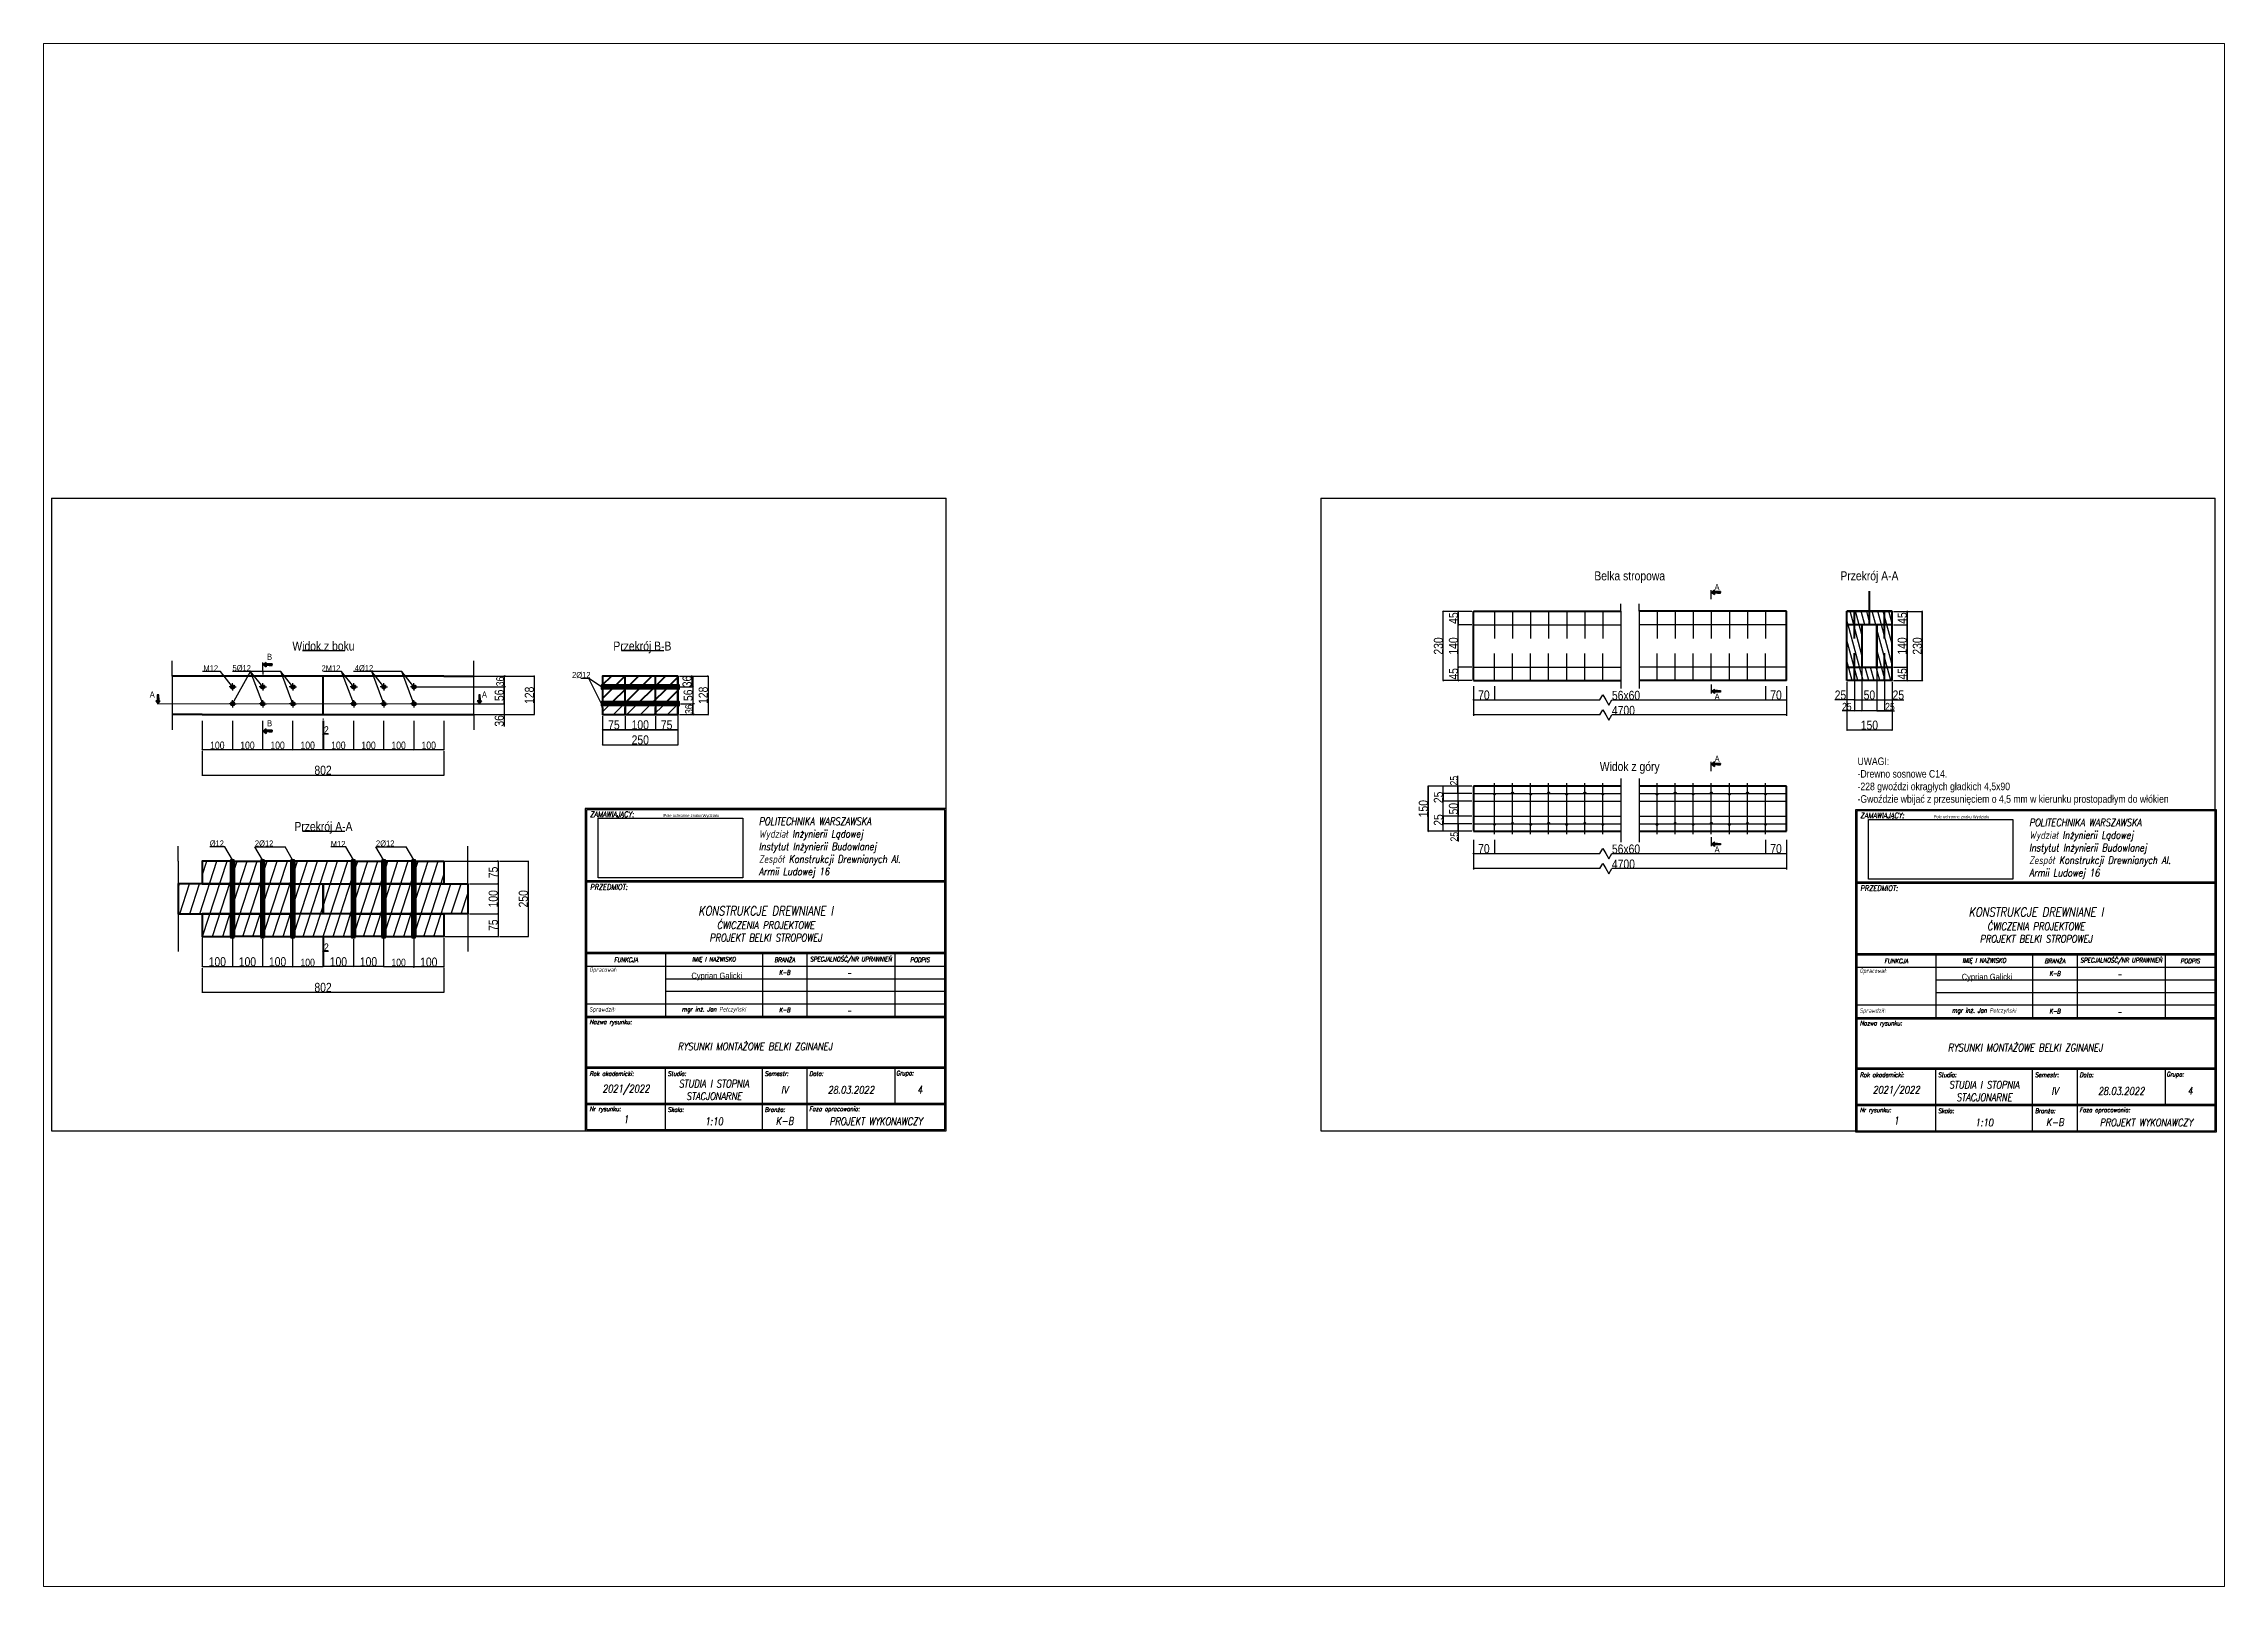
# Paper-space layout 'P2' of a CAD drawing. Header units: millimetres. Extents: x 30 to 267, y 21 to 189.
# The model-space entities are those that its viewports show. They can reach past a viewport. Long polylines and large blocks are cut down to what shows.
import ezdxf
from ezdxf.enums import TextEntityAlignment as Align

# ---------------------------------------------------------------- set-up
doc = ezdxf.new("R2010")
doc.units = ezdxf.units.MM
for name, pattern in [('ACAD_ISO02W100', [15, 12, -3]), ('ACAD_ISO04W100', [30, 24, -3, 0, -3]), ('ACAD_ISO10W100', [18, 12, -3, 0, -3]), ('DASHED2', [9.525, 6.35, -3.175])]:
    doc.linetypes.add(name, pattern=pattern)
doc.layers.get('0').update_dxf_attribs({"lineweight": 50})
for name, color, linetype, lineweight in [('acad', 7, 'ACAD_ISO10W100', 25), ('pogrubiona', 7, 'Continuous', 50), ('Przekrój A-A', 7, 'Continuous', 50), ('przekrój B-B', 7, 'Continuous', 50), ('przerywana', 7, 'ACAD_ISO02W100', 25), ('przerywana do przekroju', 7, 'ACAD_ISO04W100', 18), ('widok z boku', 7, 'Continuous', 50), ('wymiary', 7, 'Continuous', 25)]:
    doc.layers.add(name, color=color, linetype=linetype, lineweight=lineweight)
doc.layers.add('gwoździe', color=7, linetype='DASHED2')
doc.styles.add('Annotative', font='arial.ttf')
doc.styles.add('SIMPLEX', font='simplex.shx', dxfattribs={"width": 0.8, "oblique": 10})
doc.styles.add('Wymiary', font='ARIALN.TTF', dxfattribs={"height": 25})
doc.dimstyles.new('Wymiary', dxfattribs={"dimtxt": 30, "dimasz": 2.5, "dimexe": 1.25, "dimexo": 5, "dimgap": 0.6325, "dimtad": 1, "dimtxsty": 'Wymiary', "dimblk": 'OBLIQUE', "dimcen": 0, "dimclrt": 256, "dimadec": 0, "dimazin": 0, "dimtfac": 1, "dimtmove": 0, "dimatfit": 3, "dimldrblk": 'OBLIQUE', "dimfxl": 1, "dimarcsym": 0})
pattern_1 = [(315, (100.4565, -35.104), (2.245064, 2.245064), [])]

psp = doc.layouts.new('P2')

msp = doc.modelspace()

# ---------------------------------------------------------------- texts
at = {"layer": 'wymiary', "style": 'Wymiary'}
for s, p in [('Przekrój A-A', (8288.291, 3081.76)), ('Belka stropowa', (7492.411, 3081.76)), ('Widok z boku', (3155.234, 2848.889)), ('Przekrój B-B', (4214.121, 2848.889)), ('Widok z góry', (7492.411, 2449.036)), ('Przekrój A-A', (3155.234, 2249.977))]:
    msp.add_text(s, height=30, dxfattribs=at).set_placement(p, align=Align.CENTER)
for s, height, p in [('A', 20, (7773.963, 3049.494)), ('B', 20, (2968.014, 2818.035)), ('M12', 20, (2756.688, 2780.077)), ('2M12', 20, (3148.689, 2780.077)), ('A', 20, (2578.373, 2692.976)), ('A', 20, (3681.378, 2692.976)), ('56x60', 30, (7433.291, 2685.15)), ('A', 20, (7774.272, 2686.015)), ('B', 20, (2968.014, 2597.52)), ('4700', 30, (7433.291, 2635.15)), ('A', 20, (7774.272, 2479.494)), ('M12', 20, (3179.575, 2197.08)), ('56x60', 30, (7433.291, 2175.15)), ('A', 20, (7774.272, 2179.007)), ('4700', 30, (7433.291, 2125.15))]:
    msp.add_text(s, height=height, dxfattribs=at).set_placement(p)
at = {"layer": 'wymiary', "attachment_point": 1, "style": 'Wymiary'}
for s, width, gutter_width, insert, char_height in [('5%%C12', 589.00807, 100, (2853.286, 2800.693), 20), ('4%%C12', 589.00807, 100, (3259.282, 2800.693), 20), ('2%%C12', 589.00807, 100, (3980.803, 2777.933), 20), ('UWAGI:\\P-Drewno sosnowe C14.\\P-228 gwoździ okrągłych gładkich 4,5x90\\P-Gwoździe wbijać z przesunięciem o 4,5 mm w kierunku prostopadłym do włókien', 1284.2459, 150, (8248.927, 2493.836), 25), ('%%C12', 589.00807, 100, (2777.575, 2218.621), 20), ('2%%C12', 589.00807, 100, (2927.575, 2218.621), 20), ('2%%C12', 589.00807, 100, (3329.575, 2218.621), 20)]:
    msp.add_mtext_dynamic_manual_height_columns(s, width=width, gutter_width=gutter_width, heights=[0], dxfattribs=dict(at, insert=insert, char_height=char_height))

# ---------------------------------------------------------------- blocks, each defined once
blk = doc.blocks.new('_Oblique')
at = {"color": 0, "linetype": 'ByBlock', "lineweight": -2}
blk.add_line((-0.5, -0.5), (0.5, 0.5), dxfattribs=at)
blk = doc.blocks.new('*D3')
at = {"layer": 'Defpoints', "color": 0, "transparency": 16777216}
for p in [(3639.9, 2150), (3639.9, 2075), (3734.9, 2075)]:
    blk.add_point(p, dxfattribs=at)
at = {"layer": 'wymiary', "color": 0, "lineweight": -2, "transparency": 16777216}
for p, q in [((3644.9, 2150), (3736.2, 2150)), ((3644.9, 2075), (3736.2, 2075))]:
    blk.add_line(p, q, dxfattribs=at)
at = {"layer": 'wymiary', "color": 0, "linetype": 'Continuous', "lineweight": -2, "transparency": 16777216}
blk.add_line((3734.9, 2150), (3734.9, 2075), dxfattribs=at)
at = {"layer": 'wymiary', "color": 0, "lineweight": -2, "transparency": 16777216, "xscale": 2.5, "yscale": 2.5, "zscale": 2.5}
for p, rotation in [((3734.9, 2150), 90), ((3734.9, 2075), 270)]:
    blk.add_blockref('_Oblique', p, dxfattribs=dict(at, rotation=rotation))
at = {"layer": 'wymiary', "transparency": 16777216, "insert": (3719, 2112.5), "char_height": 30, "attachment_point": 5, "rotation": 90, "style": 'Wymiary'}
blk.add_mtext('75', dxfattribs=at)
blk = doc.blocks.new('*D4')
at = {"layer": 'Defpoints', "color": 0, "transparency": 16777216}
for p in [(3639.9, 1975), (3639.9, 1900), (3734.9, 1900)]:
    blk.add_point(p, dxfattribs=at)
at = {"layer": 'wymiary', "color": 0, "lineweight": -2, "transparency": 16777216}
for p, q in [((3644.9, 1975), (3736.2, 1975)), ((3644.9, 1900), (3736.2, 1900))]:
    blk.add_line(p, q, dxfattribs=at)
at = {"layer": 'wymiary', "color": 0, "linetype": 'Continuous', "lineweight": -2, "transparency": 16777216}
blk.add_line((3734.9, 1975), (3734.9, 1900), dxfattribs=at)
at = {"layer": 'wymiary', "color": 0, "lineweight": -2, "transparency": 16777216, "xscale": 2.5, "yscale": 2.5, "zscale": 2.5}
for p, rotation in [((3734.9, 1975), 90), ((3734.9, 1900), 270)]:
    blk.add_blockref('_Oblique', p, dxfattribs=dict(at, rotation=rotation))
at = {"layer": 'wymiary', "transparency": 16777216, "insert": (3719, 1937.5), "char_height": 30, "attachment_point": 5, "rotation": 90, "style": 'Wymiary'}
blk.add_mtext('75', dxfattribs=at)
blk = doc.blocks.new('*D5')
at = {"layer": 'Defpoints', "color": 0, "transparency": 16777216}
for p in [(3634.9, 2075), (3634.9, 1975), (3734.9, 1975)]:
    blk.add_point(p, dxfattribs=at)
at = {"layer": 'wymiary', "color": 0, "lineweight": -2, "transparency": 16777216}
for p, q in [((3639.9, 2075), (3736.2, 2075)), ((3639.9, 1975), (3736.2, 1975))]:
    blk.add_line(p, q, dxfattribs=at)
at = {"layer": 'wymiary', "color": 0, "linetype": 'Continuous', "lineweight": -2, "transparency": 16777216}
blk.add_line((3734.9, 2075), (3734.9, 1975), dxfattribs=at)
at = {"layer": 'wymiary', "color": 0, "lineweight": -2, "transparency": 16777216, "xscale": 2.5, "yscale": 2.5, "zscale": 2.5}
for p, rotation in [((3734.9, 2075), 90), ((3734.9, 1975), 270)]:
    blk.add_blockref('_Oblique', p, dxfattribs=dict(at, rotation=rotation))
at = {"layer": 'wymiary', "transparency": 16777216, "insert": (3719, 2025), "char_height": 30, "attachment_point": 5, "rotation": 90, "style": 'Wymiary'}
blk.add_mtext('100', dxfattribs=at)
blk = doc.blocks.new('*D6')
at = {"layer": 'Defpoints', "color": 0, "transparency": 16777216}
for p in [(3734.9, 2150), (3734.9, 1900), (3834.9, 1900)]:
    blk.add_point(p, dxfattribs=at)
at = {"layer": 'wymiary', "color": 0, "lineweight": -2, "transparency": 16777216}
for p, q in [((3739.9, 2150), (3836.2, 2150)), ((3739.9, 1900), (3836.2, 1900))]:
    blk.add_line(p, q, dxfattribs=at)
at = {"layer": 'wymiary', "color": 0, "linetype": 'Continuous', "lineweight": -2, "transparency": 16777216}
blk.add_line((3834.9, 2150), (3834.9, 1900), dxfattribs=at)
at = {"layer": 'wymiary', "color": 0, "lineweight": -2, "transparency": 16777216, "xscale": 2.5, "yscale": 2.5, "zscale": 2.5}
for p, rotation in [((3834.9, 2150), 90), ((3834.9, 1900), 270)]:
    blk.add_blockref('_Oblique', p, dxfattribs=dict(at, rotation=rotation))
at = {"layer": 'wymiary', "transparency": 16777216, "insert": (3819, 2025), "char_height": 30, "attachment_point": 5, "rotation": 90, "style": 'Wymiary'}
blk.add_mtext('250', dxfattribs=at)
blk = doc.blocks.new('*D7')
at = {"layer": 'Defpoints', "color": 0, "transparency": 16777216}
for p in [(3052.9, 1900), (3152.9, 1900), (3152.9, 1800)]:
    blk.add_point(p, dxfattribs=at)
at = {"layer": 'wymiary', "color": 0, "lineweight": -2, "transparency": 16777216}
for p, q in [((3052.9, 1895), (3052.9, 1798.7)), ((3152.9, 1895), (3152.9, 1798.7))]:
    blk.add_line(p, q, dxfattribs=at)
at = {"layer": 'wymiary', "color": 0, "linetype": 'Continuous', "lineweight": -2, "transparency": 16777216}
blk.add_line((3052.9, 1800), (3152.9, 1800), dxfattribs=at)
at = {"layer": 'wymiary', "color": 0, "lineweight": -2, "transparency": 16777216, "xscale": 2.5, "yscale": 2.5, "zscale": 2.5, "rotation": 180}
blk.add_blockref('_Oblique', (3052.9, 1800), dxfattribs=at)
at = {"layer": 'wymiary', "color": 0, "lineweight": -2, "transparency": 16777216, "xscale": 2.5, "yscale": 2.5, "zscale": 2.5}
blk.add_blockref('_Oblique', (3152.9, 1800), dxfattribs=at)
at = {"layer": 'wymiary', "transparency": 16777216, "insert": (3102.9, 1813.4), "char_height": 25, "attachment_point": 5, "style": 'Wymiary'}
blk.add_mtext('100', dxfattribs=at)
blk = doc.blocks.new('*D8')
at = {"layer": 'Defpoints', "color": 0, "transparency": 16777216}
for p in [(3152.9, 1900), (3154.9, 1900), (3154.9, 1851.3)]:
    blk.add_point(p, dxfattribs=at)
at = {"layer": 'wymiary', "color": 0, "lineweight": -2, "transparency": 16777216}
for p, q in [((3152.9, 1895), (3152.9, 1850)), ((3154.9, 1895), (3154.9, 1850))]:
    blk.add_line(p, q, dxfattribs=at)
at = {"layer": 'wymiary', "color": 0, "linetype": 'Continuous', "lineweight": -2, "transparency": 16777216}
for p, q in [((3152.9, 1851.3), (3154.9, 1851.3)), ((3154.9, 1851.3), (3172.3, 1851.3))]:
    blk.add_line(p, q, dxfattribs=at)
at = {"layer": 'wymiary', "color": 0, "lineweight": -2, "transparency": 16777216, "xscale": 2.5, "yscale": 2.5, "zscale": 2.5, "rotation": 180}
blk.add_blockref('_Oblique', (3152.9, 1851.3), dxfattribs=at)
at = {"layer": 'wymiary', "color": 0, "lineweight": -2, "transparency": 16777216, "xscale": 2.5, "yscale": 2.5, "zscale": 2.5}
blk.add_blockref('_Oblique', (3154.9, 1851.3), dxfattribs=at)
at = {"layer": 'wymiary', "transparency": 16777216, "insert": (3164.9, 1864.4), "char_height": 25, "attachment_point": 5, "style": 'Wymiary'}
blk.add_mtext('2', dxfattribs=at)
blk = doc.blocks.new('*D9')
at = {"layer": 'Defpoints', "color": 0, "transparency": 16777216}
for p in [(3354.9, 1900), (3454.9, 1900), (3454.9, 1800)]:
    blk.add_point(p, dxfattribs=at)
at = {"layer": 'wymiary', "color": 0, "lineweight": -2, "transparency": 16777216}
for p, q in [((3354.9, 1895), (3354.9, 1798.7)), ((3454.9, 1895), (3454.9, 1798.7))]:
    blk.add_line(p, q, dxfattribs=at)
at = {"layer": 'wymiary', "color": 0, "linetype": 'Continuous', "lineweight": -2, "transparency": 16777216}
blk.add_line((3354.9, 1800), (3454.9, 1800), dxfattribs=at)
at = {"layer": 'wymiary', "color": 0, "lineweight": -2, "transparency": 16777216, "xscale": 2.5, "yscale": 2.5, "zscale": 2.5, "rotation": 180}
blk.add_blockref('_Oblique', (3354.9, 1800), dxfattribs=at)
at = {"layer": 'wymiary', "color": 0, "lineweight": -2, "transparency": 16777216, "xscale": 2.5, "yscale": 2.5, "zscale": 2.5}
blk.add_blockref('_Oblique', (3454.9, 1800), dxfattribs=at)
at = {"layer": 'wymiary', "transparency": 16777216, "insert": (3404.9, 1813.4), "char_height": 25, "attachment_point": 5, "style": 'Wymiary'}
blk.add_mtext('100', dxfattribs=at)
blk = doc.blocks.new('*D10')
at = {"layer": 'Defpoints', "color": 0, "transparency": 16777216}
for p in [(2752.9, 1800), (3554.9, 1800), (3554.9, 1714.8)]:
    blk.add_point(p, dxfattribs=at)
at = {"layer": 'wymiary', "color": 0, "lineweight": -2, "transparency": 16777216}
for p, q in [((2752.9, 1795), (2752.9, 1713.5)), ((3554.9, 1795), (3554.9, 1713.5))]:
    blk.add_line(p, q, dxfattribs=at)
at = {"layer": 'wymiary', "color": 0, "linetype": 'Continuous', "lineweight": -2, "transparency": 16777216}
blk.add_line((2752.9, 1714.8), (3554.9, 1714.8), dxfattribs=at)
at = {"layer": 'wymiary', "color": 0, "lineweight": -2, "transparency": 16777216, "xscale": 2.5, "yscale": 2.5, "zscale": 2.5, "rotation": 180}
blk.add_blockref('_Oblique', (2752.9, 1714.8), dxfattribs=at)
at = {"layer": 'wymiary', "color": 0, "lineweight": -2, "transparency": 16777216, "xscale": 2.5, "yscale": 2.5, "zscale": 2.5}
blk.add_blockref('_Oblique', (3554.9, 1714.8), dxfattribs=at)
at = {"layer": 'wymiary', "transparency": 16777216, "insert": (3153.9, 1730.7), "char_height": 30, "attachment_point": 5, "style": 'Wymiary'}
blk.add_mtext('802', dxfattribs=at)
blk = doc.blocks.new('*D18')
at = {"layer": 'Defpoints', "color": 0, "transparency": 16777216}
for p in [(2752.9, 2620.7), (2852.9, 2620.7), (2852.9, 2520.7)]:
    blk.add_point(p, dxfattribs=at)
at = {"layer": 'wymiary', "color": 0, "lineweight": -2, "transparency": 16777216}
for p, q in [((2752.9, 2615.7), (2752.9, 2519.4)), ((2852.9, 2615.7), (2852.9, 2519.4))]:
    blk.add_line(p, q, dxfattribs=at)
at = {"layer": 'wymiary', "color": 0, "linetype": 'Continuous', "lineweight": -2, "transparency": 16777216}
blk.add_line((2752.9, 2520.7), (2852.9, 2520.7), dxfattribs=at)
at = {"layer": 'wymiary', "color": 0, "lineweight": -2, "transparency": 16777216, "xscale": 2.5, "yscale": 2.5, "zscale": 2.5, "rotation": 180}
blk.add_blockref('_Oblique', (2752.9, 2520.7), dxfattribs=at)
at = {"layer": 'wymiary', "color": 0, "lineweight": -2, "transparency": 16777216, "xscale": 2.5, "yscale": 2.5, "zscale": 2.5}
blk.add_blockref('_Oblique', (2852.9, 2520.7), dxfattribs=at)
at = {"layer": 'wymiary', "transparency": 16777216, "insert": (2802.9, 2534.1), "char_height": 25, "attachment_point": 5, "style": 'Wymiary'}
blk.add_mtext('100', dxfattribs=at)
blk = doc.blocks.new('*D19')
at = {"layer": 'Defpoints', "color": 0, "transparency": 16777216}
for p in [(2852.9, 2620.7), (2952.9, 2620.7), (2952.9, 2520.7)]:
    blk.add_point(p, dxfattribs=at)
at = {"layer": 'wymiary', "color": 0, "lineweight": -2, "transparency": 16777216}
for p, q in [((2852.9, 2615.7), (2852.9, 2519.4)), ((2952.9, 2615.7), (2952.9, 2519.4))]:
    blk.add_line(p, q, dxfattribs=at)
at = {"layer": 'wymiary', "color": 0, "linetype": 'Continuous', "lineweight": -2, "transparency": 16777216}
blk.add_line((2852.9, 2520.7), (2952.9, 2520.7), dxfattribs=at)
at = {"layer": 'wymiary', "color": 0, "lineweight": -2, "transparency": 16777216, "xscale": 2.5, "yscale": 2.5, "zscale": 2.5, "rotation": 180}
blk.add_blockref('_Oblique', (2852.9, 2520.7), dxfattribs=at)
at = {"layer": 'wymiary', "color": 0, "lineweight": -2, "transparency": 16777216, "xscale": 2.5, "yscale": 2.5, "zscale": 2.5}
blk.add_blockref('_Oblique', (2952.9, 2520.7), dxfattribs=at)
at = {"layer": 'wymiary', "transparency": 16777216, "insert": (2902.9, 2534.1), "char_height": 25, "attachment_point": 5, "style": 'Wymiary'}
blk.add_mtext('100', dxfattribs=at)
blk = doc.blocks.new('*D20')
at = {"layer": 'Defpoints', "color": 0, "transparency": 16777216}
for p in [(2952.9, 2620.7), (3052.9, 2620.7), (3052.9, 2520.7)]:
    blk.add_point(p, dxfattribs=at)
at = {"layer": 'wymiary', "color": 0, "lineweight": -2, "transparency": 16777216}
for p, q in [((2952.9, 2615.7), (2952.9, 2519.4)), ((3052.9, 2615.7), (3052.9, 2519.4))]:
    blk.add_line(p, q, dxfattribs=at)
at = {"layer": 'wymiary', "color": 0, "linetype": 'Continuous', "lineweight": -2, "transparency": 16777216}
blk.add_line((2952.9, 2520.7), (3052.9, 2520.7), dxfattribs=at)
at = {"layer": 'wymiary', "color": 0, "lineweight": -2, "transparency": 16777216, "xscale": 2.5, "yscale": 2.5, "zscale": 2.5, "rotation": 180}
blk.add_blockref('_Oblique', (2952.9, 2520.7), dxfattribs=at)
at = {"layer": 'wymiary', "color": 0, "lineweight": -2, "transparency": 16777216, "xscale": 2.5, "yscale": 2.5, "zscale": 2.5}
blk.add_blockref('_Oblique', (3052.9, 2520.7), dxfattribs=at)
at = {"layer": 'wymiary', "transparency": 16777216, "insert": (3002.9, 2534.1), "char_height": 25, "attachment_point": 5, "style": 'Wymiary'}
blk.add_mtext('100', dxfattribs=at)
blk = doc.blocks.new('*D15')
at = {"layer": 'Defpoints', "color": 0, "transparency": 16777216}
for p in [(3052.9, 2620.7), (3152.9, 2620.7), (3152.9, 2520.7)]:
    blk.add_point(p, dxfattribs=at)
at = {"layer": 'wymiary', "color": 0, "lineweight": -2, "transparency": 16777216}
for p, q in [((3052.9, 2615.7), (3052.9, 2519.4)), ((3152.9, 2615.7), (3152.9, 2519.4))]:
    blk.add_line(p, q, dxfattribs=at)
at = {"layer": 'wymiary', "color": 0, "linetype": 'Continuous', "lineweight": -2, "transparency": 16777216}
blk.add_line((3052.9, 2520.7), (3152.9, 2520.7), dxfattribs=at)
at = {"layer": 'wymiary', "color": 0, "lineweight": -2, "transparency": 16777216, "xscale": 2.5, "yscale": 2.5, "zscale": 2.5, "rotation": 180}
blk.add_blockref('_Oblique', (3052.9, 2520.7), dxfattribs=at)
at = {"layer": 'wymiary', "color": 0, "lineweight": -2, "transparency": 16777216, "xscale": 2.5, "yscale": 2.5, "zscale": 2.5}
blk.add_blockref('_Oblique', (3152.9, 2520.7), dxfattribs=at)
at = {"layer": 'wymiary', "transparency": 16777216, "insert": (3102.9, 2534.1), "char_height": 25, "attachment_point": 5, "style": 'Wymiary'}
blk.add_mtext('100', dxfattribs=at)
blk = doc.blocks.new('*D16')
at = {"layer": 'Defpoints', "color": 0, "transparency": 16777216}
for p in [(3154.9, 2620.7), (3254.9, 2620.7), (3254.9, 2520.7)]:
    blk.add_point(p, dxfattribs=at)
at = {"layer": 'wymiary', "color": 0, "lineweight": -2, "transparency": 16777216}
for p, q in [((3154.9, 2615.7), (3154.9, 2519.4)), ((3254.9, 2615.7), (3254.9, 2519.4))]:
    blk.add_line(p, q, dxfattribs=at)
at = {"layer": 'wymiary', "color": 0, "linetype": 'Continuous', "lineweight": -2, "transparency": 16777216}
blk.add_line((3154.9, 2520.7), (3254.9, 2520.7), dxfattribs=at)
at = {"layer": 'wymiary', "color": 0, "lineweight": -2, "transparency": 16777216, "xscale": 2.5, "yscale": 2.5, "zscale": 2.5, "rotation": 180}
blk.add_blockref('_Oblique', (3154.9, 2520.7), dxfattribs=at)
at = {"layer": 'wymiary', "color": 0, "lineweight": -2, "transparency": 16777216, "xscale": 2.5, "yscale": 2.5, "zscale": 2.5}
blk.add_blockref('_Oblique', (3254.9, 2520.7), dxfattribs=at)
at = {"layer": 'wymiary', "transparency": 16777216, "insert": (3204.9, 2534.1), "char_height": 25, "attachment_point": 5, "style": 'Wymiary'}
blk.add_mtext('100', dxfattribs=at)
blk = doc.blocks.new('*D11')
at = {"layer": 'Defpoints', "color": 0, "transparency": 16777216}
for p in [(3152.9, 2620.7), (3154.9, 2620.7), (3154.9, 2572)]:
    blk.add_point(p, dxfattribs=at)
at = {"layer": 'wymiary', "color": 0, "lineweight": -2, "transparency": 16777216}
for p, q in [((3152.9, 2615.7), (3152.9, 2570.7)), ((3154.9, 2615.7), (3154.9, 2570.7))]:
    blk.add_line(p, q, dxfattribs=at)
at = {"layer": 'wymiary', "color": 0, "linetype": 'Continuous', "lineweight": -2, "transparency": 16777216}
for p, q in [((3152.9, 2572), (3154.9, 2572)), ((3154.9, 2572), (3172.3, 2572))]:
    blk.add_line(p, q, dxfattribs=at)
at = {"layer": 'wymiary', "color": 0, "lineweight": -2, "transparency": 16777216, "xscale": 2.5, "yscale": 2.5, "zscale": 2.5, "rotation": 180}
blk.add_blockref('_Oblique', (3152.9, 2572), dxfattribs=at)
at = {"layer": 'wymiary', "color": 0, "lineweight": -2, "transparency": 16777216, "xscale": 2.5, "yscale": 2.5, "zscale": 2.5}
blk.add_blockref('_Oblique', (3154.9, 2572), dxfattribs=at)
at = {"layer": 'wymiary', "transparency": 16777216, "insert": (3164.9, 2585.1), "char_height": 25, "attachment_point": 5, "style": 'Wymiary'}
blk.add_mtext('2', dxfattribs=at)
blk = doc.blocks.new('*D13')
at = {"layer": 'Defpoints', "color": 0, "transparency": 16777216}
for p in [(3254.9, 2620.7), (3354.9, 2620.7), (3354.9, 2520.7)]:
    blk.add_point(p, dxfattribs=at)
at = {"layer": 'wymiary', "color": 0, "lineweight": -2, "transparency": 16777216}
for p, q in [((3254.9, 2615.7), (3254.9, 2519.4)), ((3354.9, 2615.7), (3354.9, 2519.4))]:
    blk.add_line(p, q, dxfattribs=at)
at = {"layer": 'wymiary', "color": 0, "linetype": 'Continuous', "lineweight": -2, "transparency": 16777216}
blk.add_line((3254.9, 2520.7), (3354.9, 2520.7), dxfattribs=at)
at = {"layer": 'wymiary', "color": 0, "lineweight": -2, "transparency": 16777216, "xscale": 2.5, "yscale": 2.5, "zscale": 2.5, "rotation": 180}
blk.add_blockref('_Oblique', (3254.9, 2520.7), dxfattribs=at)
at = {"layer": 'wymiary', "color": 0, "lineweight": -2, "transparency": 16777216, "xscale": 2.5, "yscale": 2.5, "zscale": 2.5}
blk.add_blockref('_Oblique', (3354.9, 2520.7), dxfattribs=at)
at = {"layer": 'wymiary', "transparency": 16777216, "insert": (3304.9, 2534.1), "char_height": 25, "attachment_point": 5, "style": 'Wymiary'}
blk.add_mtext('100', dxfattribs=at)
blk = doc.blocks.new('*D14')
at = {"layer": 'Defpoints', "color": 0, "transparency": 16777216}
for p in [(3354.9, 2620.7), (3454.9, 2620.7), (3454.9, 2520.7)]:
    blk.add_point(p, dxfattribs=at)
at = {"layer": 'wymiary', "color": 0, "lineweight": -2, "transparency": 16777216}
for p, q in [((3354.9, 2615.7), (3354.9, 2519.4)), ((3454.9, 2615.7), (3454.9, 2519.4))]:
    blk.add_line(p, q, dxfattribs=at)
at = {"layer": 'wymiary', "color": 0, "linetype": 'Continuous', "lineweight": -2, "transparency": 16777216}
blk.add_line((3354.9, 2520.7), (3454.9, 2520.7), dxfattribs=at)
at = {"layer": 'wymiary', "color": 0, "lineweight": -2, "transparency": 16777216, "xscale": 2.5, "yscale": 2.5, "zscale": 2.5, "rotation": 180}
blk.add_blockref('_Oblique', (3354.9, 2520.7), dxfattribs=at)
at = {"layer": 'wymiary', "color": 0, "lineweight": -2, "transparency": 16777216, "xscale": 2.5, "yscale": 2.5, "zscale": 2.5}
blk.add_blockref('_Oblique', (3454.9, 2520.7), dxfattribs=at)
at = {"layer": 'wymiary', "transparency": 16777216, "insert": (3404.9, 2534.1), "char_height": 25, "attachment_point": 5, "style": 'Wymiary'}
blk.add_mtext('100', dxfattribs=at)
blk = doc.blocks.new('*D17')
at = {"layer": 'Defpoints', "color": 0, "transparency": 16777216}
for p in [(3454.9, 2620.7), (3554.9, 2620.7), (3554.9, 2520.7)]:
    blk.add_point(p, dxfattribs=at)
at = {"layer": 'wymiary', "color": 0, "lineweight": -2, "transparency": 16777216}
for p, q in [((3454.9, 2615.7), (3454.9, 2519.4)), ((3554.9, 2615.7), (3554.9, 2519.4))]:
    blk.add_line(p, q, dxfattribs=at)
at = {"layer": 'wymiary', "color": 0, "linetype": 'Continuous', "lineweight": -2, "transparency": 16777216}
blk.add_line((3454.9, 2520.7), (3554.9, 2520.7), dxfattribs=at)
at = {"layer": 'wymiary', "color": 0, "lineweight": -2, "transparency": 16777216, "xscale": 2.5, "yscale": 2.5, "zscale": 2.5, "rotation": 180}
blk.add_blockref('_Oblique', (3454.9, 2520.7), dxfattribs=at)
at = {"layer": 'wymiary', "color": 0, "lineweight": -2, "transparency": 16777216, "xscale": 2.5, "yscale": 2.5, "zscale": 2.5}
blk.add_blockref('_Oblique', (3554.9, 2520.7), dxfattribs=at)
at = {"layer": 'wymiary', "transparency": 16777216, "insert": (3504.9, 2534.1), "char_height": 25, "attachment_point": 5, "style": 'Wymiary'}
blk.add_mtext('100', dxfattribs=at)
blk = doc.blocks.new('*D12')
at = {"layer": 'Defpoints', "color": 0, "transparency": 16777216}
for p in [(2752.9, 2520.7), (3554.9, 2520.7), (3554.9, 2435.5)]:
    blk.add_point(p, dxfattribs=at)
at = {"layer": 'wymiary', "color": 0, "lineweight": -2, "transparency": 16777216}
for p, q in [((2752.9, 2515.7), (2752.9, 2434.3)), ((3554.9, 2515.7), (3554.9, 2434.3))]:
    blk.add_line(p, q, dxfattribs=at)
at = {"layer": 'wymiary', "color": 0, "linetype": 'Continuous', "lineweight": -2, "transparency": 16777216}
blk.add_line((2752.9, 2435.5), (3554.9, 2435.5), dxfattribs=at)
at = {"layer": 'wymiary', "color": 0, "lineweight": -2, "transparency": 16777216, "xscale": 2.5, "yscale": 2.5, "zscale": 2.5, "rotation": 180}
blk.add_blockref('_Oblique', (2752.9, 2435.5), dxfattribs=at)
at = {"layer": 'wymiary', "color": 0, "lineweight": -2, "transparency": 16777216, "xscale": 2.5, "yscale": 2.5, "zscale": 2.5}
blk.add_blockref('_Oblique', (3554.9, 2435.5), dxfattribs=at)
at = {"layer": 'wymiary', "transparency": 16777216, "insert": (3153.9, 2451.5), "char_height": 30, "attachment_point": 5, "style": 'Wymiary'}
blk.add_mtext('802', dxfattribs=at)
blk = doc.blocks.new('*D22')
at = {"layer": 'Defpoints', "color": 0, "transparency": 16777216}
for p in [(3455.8, 2728.3), (3754.9, 2728.3), (3455.8, 2672.3)]:
    blk.add_point(p, dxfattribs=at)
at = {"layer": 'wymiary', "color": 0, "lineweight": -2, "transparency": 16777216}
for p, q in [((3460.8, 2728.3), (3756.2, 2728.3)), ((3460.8, 2672.3), (3756.2, 2672.3))]:
    blk.add_line(p, q, dxfattribs=at)
at = {"layer": 'wymiary', "color": 0, "linetype": 'Continuous', "lineweight": -2, "transparency": 16777216}
blk.add_line((3754.9, 2672.3), (3754.9, 2728.3), dxfattribs=at)
at = {"layer": 'wymiary', "color": 0, "lineweight": -2, "transparency": 16777216, "xscale": 2.5, "yscale": 2.5, "zscale": 2.5}
for p, rotation in [((3754.9, 2728.3), 90), ((3754.9, 2672.3), 270)]:
    blk.add_blockref('_Oblique', p, dxfattribs=dict(at, rotation=rotation))
at = {"layer": 'wymiary', "transparency": 16777216, "insert": (3739, 2700.3), "char_height": 30, "attachment_point": 5, "rotation": 90, "style": 'Wymiary'}
blk.add_mtext('56', dxfattribs=at)
blk = doc.blocks.new('*D23')
at = {"layer": 'Defpoints', "color": 0, "transparency": 16777216}
for p in [(3455.8, 2672.3), (3455.8, 2636.3), (3754.9, 2636.3)]:
    blk.add_point(p, dxfattribs=at)
at = {"layer": 'wymiary', "color": 0, "lineweight": -2, "transparency": 16777216}
for p, q in [((3460.8, 2672.3), (3756.2, 2672.3)), ((3460.8, 2636.3), (3756.2, 2636.3))]:
    blk.add_line(p, q, dxfattribs=at)
at = {"layer": 'wymiary', "color": 0, "linetype": 'Continuous', "lineweight": -2, "transparency": 16777216}
for p, q in [((3754.9, 2672.3), (3754.9, 2636.3)), ((3754.9, 2636.3), (3754.9, 2597.3))]:
    blk.add_line(p, q, dxfattribs=at)
at = {"layer": 'wymiary', "color": 0, "lineweight": -2, "transparency": 16777216, "xscale": 2.5, "yscale": 2.5, "zscale": 2.5}
for p, rotation in [((3754.9, 2672.3), 90), ((3754.9, 2636.3), 270)]:
    blk.add_blockref('_Oblique', p, dxfattribs=dict(at, rotation=rotation))
at = {"layer": 'wymiary', "transparency": 16777216, "insert": (3739, 2615.5), "char_height": 30, "attachment_point": 5, "rotation": 90, "style": 'Wymiary'}
blk.add_mtext('36', dxfattribs=at)
blk = doc.blocks.new('*D24')
at = {"layer": 'Defpoints', "color": 0, "transparency": 16777216}
for p in [(3654.9, 2764.3), (3654.9, 2636.3), (3854.9, 2636.3)]:
    blk.add_point(p, dxfattribs=at)
at = {"layer": 'wymiary', "color": 0, "lineweight": -2, "transparency": 16777216}
for p, q in [((3659.9, 2764.3), (3856.2, 2764.3)), ((3659.9, 2636.3), (3856.2, 2636.3))]:
    blk.add_line(p, q, dxfattribs=at)
at = {"layer": 'wymiary', "color": 0, "linetype": 'Continuous', "lineweight": -2, "transparency": 16777216}
blk.add_line((3854.9, 2764.3), (3854.9, 2636.3), dxfattribs=at)
at = {"layer": 'wymiary', "color": 0, "lineweight": -2, "transparency": 16777216, "xscale": 2.5, "yscale": 2.5, "zscale": 2.5}
for p, rotation in [((3854.9, 2764.3), 90), ((3854.9, 2636.3), 270)]:
    blk.add_blockref('_Oblique', p, dxfattribs=dict(at, rotation=rotation))
at = {"layer": 'wymiary', "transparency": 16777216, "insert": (3839, 2700.3), "char_height": 30, "attachment_point": 5, "rotation": 90, "style": 'Wymiary'}
blk.add_mtext('128', dxfattribs=at)
blk = doc.blocks.new('*D25')
at = {"layer": 'Defpoints', "color": 0, "transparency": 16777216}
for p in [(4082.2, 2636.3), (4157.2, 2636.3), (4157.2, 2586.3)]:
    blk.add_point(p, dxfattribs=at)
at = {"layer": 'wymiary', "color": 0, "lineweight": -2, "transparency": 16777216}
for p, q in [((4082.2, 2631.3), (4082.2, 2585)), ((4157.2, 2631.3), (4157.2, 2585))]:
    blk.add_line(p, q, dxfattribs=at)
at = {"layer": 'wymiary', "color": 0, "linetype": 'Continuous', "lineweight": -2, "transparency": 16777216}
blk.add_line((4082.2, 2586.3), (4157.2, 2586.3), dxfattribs=at)
at = {"layer": 'wymiary', "color": 0, "lineweight": -2, "transparency": 16777216, "xscale": 2.5, "yscale": 2.5, "zscale": 2.5, "rotation": 180}
blk.add_blockref('_Oblique', (4082.2, 2586.3), dxfattribs=at)
at = {"layer": 'wymiary', "color": 0, "lineweight": -2, "transparency": 16777216, "xscale": 2.5, "yscale": 2.5, "zscale": 2.5}
blk.add_blockref('_Oblique', (4157.2, 2586.3), dxfattribs=at)
at = {"layer": 'wymiary', "transparency": 16777216, "insert": (4119.7, 2602.1), "char_height": 30, "attachment_point": 5, "style": 'Wymiary'}
blk.add_mtext('75', dxfattribs=at)
blk = doc.blocks.new('*D26')
at = {"layer": 'Defpoints', "color": 0, "transparency": 16777216}
for p in [(4157.2, 2636.3), (4257.2, 2636.3), (4257.2, 2586.3)]:
    blk.add_point(p, dxfattribs=at)
at = {"layer": 'wymiary', "color": 0, "lineweight": -2, "transparency": 16777216}
for p, q in [((4157.2, 2631.3), (4157.2, 2585)), ((4257.2, 2631.3), (4257.2, 2585))]:
    blk.add_line(p, q, dxfattribs=at)
at = {"layer": 'wymiary', "color": 0, "linetype": 'Continuous', "lineweight": -2, "transparency": 16777216}
blk.add_line((4157.2, 2586.3), (4257.2, 2586.3), dxfattribs=at)
at = {"layer": 'wymiary', "color": 0, "lineweight": -2, "transparency": 16777216, "xscale": 2.5, "yscale": 2.5, "zscale": 2.5, "rotation": 180}
blk.add_blockref('_Oblique', (4157.2, 2586.3), dxfattribs=at)
at = {"layer": 'wymiary', "color": 0, "lineweight": -2, "transparency": 16777216, "xscale": 2.5, "yscale": 2.5, "zscale": 2.5}
blk.add_blockref('_Oblique', (4257.2, 2586.3), dxfattribs=at)
at = {"layer": 'wymiary', "transparency": 16777216, "insert": (4207.2, 2602.2), "char_height": 30, "attachment_point": 5, "style": 'Wymiary'}
blk.add_mtext('100', dxfattribs=at)
blk = doc.blocks.new('*D27')
at = {"layer": 'Defpoints', "color": 0, "transparency": 16777216}
for p in [(4332.2, 2734.3), (4257.2, 2636.3), (4332.2, 2586.3)]:
    blk.add_point(p, dxfattribs=at)
at = {"layer": 'wymiary', "color": 0, "lineweight": -2, "transparency": 16777216}
for p, q in [((4332.2, 2729.3), (4332.2, 2585)), ((4257.2, 2631.3), (4257.2, 2585))]:
    blk.add_line(p, q, dxfattribs=at)
at = {"layer": 'wymiary', "color": 0, "linetype": 'Continuous', "lineweight": -2, "transparency": 16777216}
blk.add_line((4257.2, 2586.3), (4332.2, 2586.3), dxfattribs=at)
at = {"layer": 'wymiary', "color": 0, "lineweight": -2, "transparency": 16777216, "xscale": 2.5, "yscale": 2.5, "zscale": 2.5, "rotation": 180}
blk.add_blockref('_Oblique', (4257.2, 2586.3), dxfattribs=at)
at = {"layer": 'wymiary', "color": 0, "lineweight": -2, "transparency": 16777216, "xscale": 2.5, "yscale": 2.5, "zscale": 2.5}
blk.add_blockref('_Oblique', (4332.2, 2586.3), dxfattribs=at)
at = {"layer": 'wymiary', "transparency": 16777216, "insert": (4294.7, 2602.1), "char_height": 30, "attachment_point": 5, "style": 'Wymiary'}
blk.add_mtext('75', dxfattribs=at)
blk = doc.blocks.new('*D28')
at = {"layer": 'Defpoints', "color": 0, "transparency": 16777216}
for p in [(4332.2, 2734.3), (4082.2, 2636.3), (4332.2, 2536.3)]:
    blk.add_point(p, dxfattribs=at)
at = {"layer": 'wymiary', "color": 0, "lineweight": -2, "transparency": 16777216}
for p, q in [((4332.2, 2729.3), (4332.2, 2535)), ((4082.2, 2631.3), (4082.2, 2535))]:
    blk.add_line(p, q, dxfattribs=at)
at = {"layer": 'wymiary', "color": 0, "linetype": 'Continuous', "lineweight": -2, "transparency": 16777216}
blk.add_line((4082.2, 2536.3), (4332.2, 2536.3), dxfattribs=at)
at = {"layer": 'wymiary', "color": 0, "lineweight": -2, "transparency": 16777216, "xscale": 2.5, "yscale": 2.5, "zscale": 2.5, "rotation": 180}
blk.add_blockref('_Oblique', (4082.2, 2536.3), dxfattribs=at)
at = {"layer": 'wymiary', "color": 0, "lineweight": -2, "transparency": 16777216, "xscale": 2.5, "yscale": 2.5, "zscale": 2.5}
blk.add_blockref('_Oblique', (4332.2, 2536.3), dxfattribs=at)
at = {"layer": 'wymiary', "transparency": 16777216, "insert": (4207.2, 2552.2), "char_height": 30, "attachment_point": 5, "style": 'Wymiary'}
blk.add_mtext('250', dxfattribs=at)
blk = doc.blocks.new('*D29')
at = {"layer": 'Defpoints', "color": 0, "transparency": 16777216}
for p in [(4332.2, 2764.3), (4332.2, 2728.3), (4378.5, 2728.3)]:
    blk.add_point(p, dxfattribs=at)
at = {"layer": 'wymiary', "color": 0, "lineweight": -2, "transparency": 16777216}
for p, q in [((4337.2, 2764.3), (4379.7, 2764.3)), ((4337.2, 2728.3), (4379.7, 2728.3))]:
    blk.add_line(p, q, dxfattribs=at)
at = {"layer": 'wymiary', "color": 0, "linetype": 'Continuous', "lineweight": -2, "transparency": 16777216}
blk.add_line((4378.5, 2764.3), (4378.5, 2728.3), dxfattribs=at)
at = {"layer": 'wymiary', "color": 0, "lineweight": -2, "transparency": 16777216, "xscale": 2.5, "yscale": 2.5, "zscale": 2.5}
for p, rotation in [((4378.5, 2764.3), 90), ((4378.5, 2728.3), 270)]:
    blk.add_blockref('_Oblique', p, dxfattribs=dict(at, rotation=rotation))
at = {"layer": 'wymiary', "transparency": 16777216, "insert": (4362.5, 2746.3), "char_height": 30, "attachment_point": 5, "rotation": 90, "style": 'Wymiary'}
blk.add_mtext('36', dxfattribs=at)
blk = doc.blocks.new('Tabelka')
at = {"color": 7}
for p, q in [((0, 106.95), (-119.81, 106.95)), ((-119.81, 106.95), (-119.81, 0)), ((0, 0), (0, 106.95)), ((-119.81, 0), (0, 0))]:
    blk.add_line(p, q, dxfattribs=at)
for p, q in [((-0.42, 106.53), (-119.38, 106.53)), ((-119.38, 106.53), (-119.38, 0.42)), ((-0.42, 0.42), (-0.42, 106.53)), ((-119.38, 83.03), (-0.42, 83.03)), ((-119.38, 82.61), (-0.42, 82.61)), ((-119.38, 59.24), (-0.42, 59.24)), ((-119.38, 58.82), (-0.42, 58.82)), ((-93.21, 58.82), (-93.21, 38)), ((-61.02, 58.82), (-61.02, 38)), ((-46.22, 58.82), (-46.22, 38)), ((-17.02, 58.82), (-17.02, 38)), ((-119.38, 54.64), (-0.42, 54.64)), ((-119.38, 54.64), (-0.43, 54.64)), ((-93.21, 50.48), (-0.43, 50.48)), ((-93.21, 46.31), (-0.43, 46.31)), ((-119.38, 42.15), (-0.43, 42.15)), ((-119.38, 38), (-0.42, 38)), ((-119.38, 37.58), (-0.42, 37.58)), ((-0.42, 21.12), (-119.38, 21.12)), ((-0.42, 20.69), (-119.38, 20.69)), ((-17.02, 20.69), (-17.02, 9.18)), ((-119.38, 9.18), (-0.42, 9.18)), ((-119.38, 8.75), (-0.42, 8.75)), ((-119.38, 8.75), (-0.42, 8.75)), ((-119.38, 0.42), (-0.42, 0.42))]:
    blk.add_line(p, q)
for points in [[(-93.21, 0.42), (-93.21, 20.69)], [(-61.02, 0.42), (-61.02, 20.69)], [(-46.22, 20.69), (-46.22, 0.42)]]:
    blk.add_lwpolyline(points)
at = {"layer": 'Defpoints', "ltscale": 0.1}
blk.add_lwpolyline([(-115.57, 103.7), (-67.55, 103.7), (-67.55, 83.93), (-115.57, 83.93)], close=True, dxfattribs=at)
at = {"ltscale": 0.1, "style": 'Wymiary'}
blk.add_text('Cyprian Galicki', height=2, dxfattribs=at).set_placement((-84.58, 50.48))
at = {"color": 7, "attachment_point": 5, "line_spacing_factor": 0.722892, "style": 'SIMPLEX'}
for s, insert, char_height, width in [('\\pxql; ZAMAWIAJĄCY:', (-100.8, 104.82), 1.8, 37.165), ('\\pxql; PRZEDMIOT:', (-101.86, 80.9), 1.8, 35.0412), ('\\pxql; Opracował:', (-106.3, 53.28), 1.5, 26.1691), ('\\pxql; Sprawdził:', (-106.3, 40.08), 1.5, 26.1701)]:
    blk.add_mtext(s, dxfattribs=dict(at, insert=insert, char_height=char_height, width=width))
at = {"color": 7, "attachment_point": 5, "rotation": 0.00009, "line_spacing_factor": 0.722892, "style": 'SIMPLEX'}
for s, insert, char_height, width in [('\\pxsm1,ql;POLITECHNIKA WARSZAWSKA\\PWydział Inżynierii Lądowej\\PInstytut Inżynierii Budowlanej Zespół Konstrukcji Drewnianych Al. Armii Ludowej 16', (-35.78, 93.95), 2.5, 52.7832), ('\\pxqc;SPECJALNOŚĆ/NR UPRAWNIEŃ', (-31.62, 56.73), 1.5, 29.1951), ('\\pxqc;FUNKCJA', (-106.3, 56.73), 1.5, 26.1689), ('\\pxqc;IMIĘ I NAZWISKO', (-77.12, 56.73), 1.5, 26.1689), ('\\pxqc;BRANŻA', (-53.62, 56.73), 1.5, 14.8069), ('\\pxqc;{\\W0.675;K-B}', (-53.62, 52.56), 1.5, 14.8069), ('\\pxqc;PODPIS', (-8.72, 56.73), 1.5, 16.5978), ('\\pxt8;mgr inż. Jan Pełczyński', (-77.12, 40.08), 1.5, 32.1872), ('\\pxqc;{\\W0.675;K-B}', (-53.62, 40.09), 1.5, 14.8069), ('2021/2022', (-106.3, 13.57), 2.5, 26.1689), ('\\pxsm1;STUDIA I STOPNIA\\P\\ps*;STACJONARNE', (-77.12, 13.57), 2.5, 32.1872), ('IV', (-53.62, 13.57), 2.5, 14.8069), ('28.03.2022', (-31.62, 13.57), 2.5, 29.1951), ('1', (-106.3, 3.77), 2.5, 26.1689), ('1:10', (-77.12, 3.13), 2.5, 32.1872), ('K-B', (-53.62, 3.23), 2.5, 14.8069), ('PROJEKT WYKONAWCZY', (-23.32, 3.14), 2.5, 45.7929)]:
    blk.add_mtext(s, dxfattribs=dict(at, insert=insert, char_height=char_height, width=width))
at = {"attachment_point": 5, "style": 'SIMPLEX'}
for s, insert, char_height, width in [('{\\H1.3333x;KONSTRUKCJE DREWNIANE I\\P\\H0.83331x;ĆWICZENIA PROJEKTOWE\\PPROJEKT BELKI STROPOWEJ}', (-59.9, 68.66), 2.25, 118.956), ('RYSUNKI MONTAŻOWE BELKI ZGINANEJ', (-63.47, 27.99), 2.5, 111.8184)]:
    blk.add_mtext(s, dxfattribs=dict(at, insert=insert, char_height=char_height, width=width))
at = {"color": 7, "char_height": 1.5, "attachment_point": 5, "rotation": 0.00009, "line_spacing_factor": 0.722892, "style": 'SIMPLEX'}
for insert in [(-32.13, 52.27), (-32.13, 39.78)]:
    blk.add_mtext('-', dxfattribs=dict(at, insert=insert))
at = {"color": 7, "char_height": 1.5, "line_spacing_factor": 0.722892, "style": 'SIMPLEX'}
for s, insert, attachment_point in [('Nazwa rysunku:', (-118.38, 35.87), 4), ('Rok akademicki:', (-118.38, 18.97), 4), ('Studia:', (-92.43, 18.97), 4), ('Semestr:', (-60.25, 18.97), 4), ('Data:', (-45.44, 18.97), 4), ('Grupa:', (-13.69, 18.9), 5), ('Nr rysunku:', (-118.38, 7.04), 4), ('Skala:', (-92.43, 7.03), 4), ('Branża:', (-60.25, 7.03), 4), ('Faza opracowania:', (-45.44, 7.03), 4)]:
    blk.add_mtext(s, dxfattribs=dict(at, insert=insert, attachment_point=attachment_point))
at = {"insert": (-8.72, 13.62), "char_height": 2.5, "width": 16.5978, "attachment_point": 5, "line_spacing_factor": 0.722892, "style": 'SIMPLEX'}
blk.add_mtext('4', dxfattribs=at)
at = {"layer": 'Defpoints', "ltscale": 0.1, "style": 'Annotative', "width": 0.75}
blk.add_text('Pole ochronne znaku Wydziału', height=1.0263, dxfattribs=at).set_placement((-93.86, 104.1))
blk = doc.blocks.new('A$C25ec867a')
blk.add_blockref('Tabelka', (0, 0))
blk = doc.blocks.new('*D33')
at = {"layer": 'Defpoints', "color": 0, "transparency": 16777216}
for p in [(4336.2, 2728.3), (4336.2, 2672.3), (4382.2, 2672.3)]:
    blk.add_point(p, dxfattribs=at)
at = {"layer": 'wymiary', "color": 0, "lineweight": -2, "transparency": 16777216}
for p, q in [((4341.2, 2728.3), (4383.5, 2728.3)), ((4341.2, 2672.3), (4383.5, 2672.3))]:
    blk.add_line(p, q, dxfattribs=at)
at = {"layer": 'wymiary', "color": 0, "linetype": 'Continuous', "lineweight": -2, "transparency": 16777216}
blk.add_line((4382.2, 2728.3), (4382.2, 2672.3), dxfattribs=at)
at = {"layer": 'wymiary', "color": 0, "lineweight": -2, "transparency": 16777216, "xscale": 2.5, "yscale": 2.5, "zscale": 2.5}
for p, rotation in [((4382.2, 2728.3), 90), ((4382.2, 2672.3), 270)]:
    blk.add_blockref('_Oblique', p, dxfattribs=dict(at, rotation=rotation))
at = {"layer": 'wymiary', "transparency": 16777216, "insert": (4366.3, 2700.3), "char_height": 30, "attachment_point": 5, "rotation": 90, "style": 'Wymiary'}
blk.add_mtext('56', dxfattribs=at)
blk = doc.blocks.new('*D35')
at = {"layer": 'Defpoints', "color": 0, "transparency": 16777216}
for p in [(4332.2, 2764.3), (4332.2, 2636.3), (4432.2, 2636.3)]:
    blk.add_point(p, dxfattribs=at)
at = {"layer": 'wymiary', "color": 0, "lineweight": -2, "transparency": 16777216}
for p, q in [((4337.2, 2764.3), (4433.5, 2764.3)), ((4337.2, 2636.3), (4433.5, 2636.3))]:
    blk.add_line(p, q, dxfattribs=at)
at = {"layer": 'wymiary', "color": 0, "linetype": 'Continuous', "lineweight": -2, "transparency": 16777216}
blk.add_line((4432.2, 2764.3), (4432.2, 2636.3), dxfattribs=at)
at = {"layer": 'wymiary', "color": 0, "lineweight": -2, "transparency": 16777216, "xscale": 2.5, "yscale": 2.5, "zscale": 2.5}
for p, rotation in [((4432.2, 2764.3), 90), ((4432.2, 2636.3), 270)]:
    blk.add_blockref('_Oblique', p, dxfattribs=dict(at, rotation=rotation))
at = {"layer": 'wymiary', "transparency": 16777216, "insert": (4416.3, 2700.3), "char_height": 30, "attachment_point": 5, "rotation": 90, "style": 'Wymiary'}
blk.add_mtext('128', dxfattribs=at)
blk = doc.blocks.new('*D36')
at = {"layer": 'Defpoints', "color": 0, "transparency": 16777216}
for p in [(3454.9, 1900), (3554.9, 1900), (3454.9, 1798.7)]:
    blk.add_point(p, dxfattribs=at)
at = {"layer": 'wymiary', "color": 0, "lineweight": -2, "transparency": 16777216}
for p, q in [((3454.9, 1895), (3454.9, 1797.5)), ((3554.9, 1895), (3554.9, 1797.5))]:
    blk.add_line(p, q, dxfattribs=at)
at = {"layer": 'wymiary', "color": 0, "linetype": 'Continuous', "lineweight": -2, "transparency": 16777216}
blk.add_line((3554.9, 1798.7), (3454.9, 1798.7), dxfattribs=at)
at = {"layer": 'wymiary', "color": 0, "lineweight": -2, "transparency": 16777216, "xscale": 2.5, "yscale": 2.5, "zscale": 2.5, "rotation": 180}
blk.add_blockref('_Oblique', (3454.9, 1798.7), dxfattribs=at)
at = {"layer": 'wymiary', "color": 0, "lineweight": -2, "transparency": 16777216, "xscale": 2.5, "yscale": 2.5, "zscale": 2.5}
blk.add_blockref('_Oblique', (3554.9, 1798.7), dxfattribs=at)
at = {"layer": 'wymiary', "transparency": 16777216, "insert": (3504.9, 1814.7), "char_height": 30, "attachment_point": 5, "style": 'Wymiary'}
blk.add_mtext('100', dxfattribs=at)
blk = doc.blocks.new('*D37')
at = {"layer": 'Defpoints', "color": 0, "transparency": 16777216}
for p in [(2952.9, 1896), (3052.9, 1896), (3052.9, 1800)]:
    blk.add_point(p, dxfattribs=at)
at = {"layer": 'wymiary', "color": 0, "lineweight": -2, "transparency": 16777216}
for p, q in [((2952.9, 1891), (2952.9, 1798.7)), ((3052.9, 1891), (3052.9, 1798.7))]:
    blk.add_line(p, q, dxfattribs=at)
at = {"layer": 'wymiary', "color": 0, "linetype": 'Continuous', "lineweight": -2, "transparency": 16777216}
blk.add_line((2952.9, 1800), (3052.9, 1800), dxfattribs=at)
at = {"layer": 'wymiary', "color": 0, "lineweight": -2, "transparency": 16777216, "xscale": 2.5, "yscale": 2.5, "zscale": 2.5, "rotation": 180}
blk.add_blockref('_Oblique', (2952.9, 1800), dxfattribs=at)
at = {"layer": 'wymiary', "color": 0, "lineweight": -2, "transparency": 16777216, "xscale": 2.5, "yscale": 2.5, "zscale": 2.5}
blk.add_blockref('_Oblique', (3052.9, 1800), dxfattribs=at)
at = {"layer": 'wymiary', "transparency": 16777216, "insert": (3002.9, 1815.9), "char_height": 30, "attachment_point": 5, "style": 'Wymiary'}
blk.add_mtext('100', dxfattribs=at)
blk = doc.blocks.new('*D38')
at = {"layer": 'Defpoints', "color": 0, "transparency": 16777216}
for p in [(2852.9, 1896), (2952.9, 1896), (2952.9, 1800)]:
    blk.add_point(p, dxfattribs=at)
at = {"layer": 'wymiary', "color": 0, "lineweight": -2, "transparency": 16777216}
for p, q in [((2852.9, 1891), (2852.9, 1798.7)), ((2952.9, 1891), (2952.9, 1798.7))]:
    blk.add_line(p, q, dxfattribs=at)
at = {"layer": 'wymiary', "color": 0, "linetype": 'Continuous', "lineweight": -2, "transparency": 16777216}
blk.add_line((2852.9, 1800), (2952.9, 1800), dxfattribs=at)
at = {"layer": 'wymiary', "color": 0, "lineweight": -2, "transparency": 16777216, "xscale": 2.5, "yscale": 2.5, "zscale": 2.5, "rotation": 180}
blk.add_blockref('_Oblique', (2852.9, 1800), dxfattribs=at)
at = {"layer": 'wymiary', "color": 0, "lineweight": -2, "transparency": 16777216, "xscale": 2.5, "yscale": 2.5, "zscale": 2.5}
blk.add_blockref('_Oblique', (2952.9, 1800), dxfattribs=at)
at = {"layer": 'wymiary', "transparency": 16777216, "insert": (2902.9, 1815.9), "char_height": 30, "attachment_point": 5, "style": 'Wymiary'}
blk.add_mtext('100', dxfattribs=at)
blk = doc.blocks.new('*D39')
at = {"layer": 'Defpoints', "color": 0, "transparency": 16777216}
for p in [(2752.9, 1900), (2852.9, 1900), (2852.9, 1800)]:
    blk.add_point(p, dxfattribs=at)
at = {"layer": 'wymiary', "color": 0, "lineweight": -2, "transparency": 16777216}
for p, q in [((2752.9, 1895), (2752.9, 1798.7)), ((2852.9, 1895), (2852.9, 1798.7))]:
    blk.add_line(p, q, dxfattribs=at)
at = {"layer": 'wymiary', "color": 0, "linetype": 'Continuous', "lineweight": -2, "transparency": 16777216}
blk.add_line((2752.9, 1800), (2852.9, 1800), dxfattribs=at)
at = {"layer": 'wymiary', "color": 0, "lineweight": -2, "transparency": 16777216, "xscale": 2.5, "yscale": 2.5, "zscale": 2.5, "rotation": 180}
blk.add_blockref('_Oblique', (2752.9, 1800), dxfattribs=at)
at = {"layer": 'wymiary', "color": 0, "lineweight": -2, "transparency": 16777216, "xscale": 2.5, "yscale": 2.5, "zscale": 2.5}
blk.add_blockref('_Oblique', (2852.9, 1800), dxfattribs=at)
at = {"layer": 'wymiary', "transparency": 16777216, "insert": (2802.9, 1815.9), "char_height": 30, "attachment_point": 5, "style": 'Wymiary'}
blk.add_mtext('100', dxfattribs=at)
blk = doc.blocks.new('*D40')
at = {"layer": 'Defpoints', "color": 0, "transparency": 16777216}
for p in [(3254.9, 1896), (3354.9, 1896), (3254.9, 1800)]:
    blk.add_point(p, dxfattribs=at)
at = {"layer": 'wymiary', "color": 0, "lineweight": -2, "transparency": 16777216}
for p, q in [((3254.9, 1891), (3254.9, 1798.7)), ((3354.9, 1891), (3354.9, 1798.7))]:
    blk.add_line(p, q, dxfattribs=at)
at = {"layer": 'wymiary', "color": 0, "linetype": 'Continuous', "lineweight": -2, "transparency": 16777216}
blk.add_line((3354.9, 1800), (3254.9, 1800), dxfattribs=at)
at = {"layer": 'wymiary', "color": 0, "lineweight": -2, "transparency": 16777216, "xscale": 2.5, "yscale": 2.5, "zscale": 2.5, "rotation": 180}
blk.add_blockref('_Oblique', (3254.9, 1800), dxfattribs=at)
at = {"layer": 'wymiary', "color": 0, "lineweight": -2, "transparency": 16777216, "xscale": 2.5, "yscale": 2.5, "zscale": 2.5}
blk.add_blockref('_Oblique', (3354.9, 1800), dxfattribs=at)
at = {"layer": 'wymiary', "transparency": 16777216, "insert": (3304.9, 1815.9), "char_height": 30, "attachment_point": 5, "style": 'Wymiary'}
blk.add_mtext('100', dxfattribs=at)
blk = doc.blocks.new('*D41')
at = {"layer": 'Defpoints', "color": 0, "transparency": 16777216}
for p in [(3154.9, 1896), (3254.9, 1896), (3154.9, 1800)]:
    blk.add_point(p, dxfattribs=at)
at = {"layer": 'wymiary', "color": 0, "lineweight": -2, "transparency": 16777216}
for p, q in [((3154.9, 1891), (3154.9, 1798.7)), ((3254.9, 1891), (3254.9, 1798.7))]:
    blk.add_line(p, q, dxfattribs=at)
at = {"layer": 'wymiary', "color": 0, "linetype": 'Continuous', "lineweight": -2, "transparency": 16777216}
blk.add_line((3254.9, 1800), (3154.9, 1800), dxfattribs=at)
at = {"layer": 'wymiary', "color": 0, "lineweight": -2, "transparency": 16777216, "xscale": 2.5, "yscale": 2.5, "zscale": 2.5, "rotation": 180}
blk.add_blockref('_Oblique', (3154.9, 1800), dxfattribs=at)
at = {"layer": 'wymiary', "color": 0, "lineweight": -2, "transparency": 16777216, "xscale": 2.5, "yscale": 2.5, "zscale": 2.5}
blk.add_blockref('_Oblique', (3254.9, 1800), dxfattribs=at)
at = {"layer": 'wymiary', "transparency": 16777216, "insert": (3204.9, 1815.9), "char_height": 30, "attachment_point": 5, "style": 'Wymiary'}
blk.add_mtext('100', dxfattribs=at)
blk = doc.blocks.new('*D42')
at = {"layer": 'Defpoints', "color": 0, "transparency": 16777216}
for p in [(6973.3, 2735.2), (7043.3, 2735.2), (7043.3, 2685.2)]:
    blk.add_point(p, dxfattribs=at)
at = {"layer": 'wymiary', "color": 0, "lineweight": -2, "transparency": 16777216}
for p, q in [((6973.3, 2730.2), (6973.3, 2683.9)), ((7043.3, 2730.2), (7043.3, 2683.9))]:
    blk.add_line(p, q, dxfattribs=at)
at = {"layer": 'wymiary', "color": 0, "linetype": 'Continuous', "lineweight": -2, "transparency": 16777216}
blk.add_line((6973.3, 2685.2), (7043.3, 2685.2), dxfattribs=at)
at = {"layer": 'wymiary', "color": 0, "lineweight": -2, "transparency": 16777216, "xscale": 2.5, "yscale": 2.5, "zscale": 2.5, "rotation": 180}
blk.add_blockref('_Oblique', (6973.3, 2685.2), dxfattribs=at)
at = {"layer": 'wymiary', "color": 0, "lineweight": -2, "transparency": 16777216, "xscale": 2.5, "yscale": 2.5, "zscale": 2.5}
blk.add_blockref('_Oblique', (7043.3, 2685.2), dxfattribs=at)
at = {"layer": 'wymiary', "transparency": 16777216, "insert": (7008.3, 2701.1), "char_height": 30, "attachment_point": 5, "style": 'Wymiary'}
blk.add_mtext('70', dxfattribs=at)
blk = doc.blocks.new('*D43')
at = {"layer": 'Defpoints', "color": 0, "transparency": 16777216}
for p in [(7943.3, 2735.2), (8013.3, 2735.2), (8013.3, 2685.2)]:
    blk.add_point(p, dxfattribs=at)
at = {"layer": 'wymiary', "color": 0, "lineweight": -2, "transparency": 16777216}
for p, q in [((7943.3, 2730.2), (7943.3, 2683.9)), ((8013.3, 2730.2), (8013.3, 2683.9))]:
    blk.add_line(p, q, dxfattribs=at)
at = {"layer": 'wymiary', "color": 0, "linetype": 'Continuous', "lineweight": -2, "transparency": 16777216}
blk.add_line((7943.3, 2685.2), (8013.3, 2685.2), dxfattribs=at)
at = {"layer": 'wymiary', "color": 0, "lineweight": -2, "transparency": 16777216, "xscale": 2.5, "yscale": 2.5, "zscale": 2.5, "rotation": 180}
blk.add_blockref('_Oblique', (7943.3, 2685.2), dxfattribs=at)
at = {"layer": 'wymiary', "color": 0, "lineweight": -2, "transparency": 16777216, "xscale": 2.5, "yscale": 2.5, "zscale": 2.5}
blk.add_blockref('_Oblique', (8013.3, 2685.2), dxfattribs=at)
at = {"layer": 'wymiary', "transparency": 16777216, "insert": (7978.3, 2701.1), "char_height": 30, "attachment_point": 5, "style": 'Wymiary'}
blk.add_mtext('70', dxfattribs=at)
blk = doc.blocks.new('*D44')
at = {"layer": 'Defpoints', "color": 0, "transparency": 16777216}
for p in [(6973.3, 2979), (6923.3, 2934), (6973.3, 2934)]:
    blk.add_point(p, dxfattribs=at)
at = {"layer": 'wymiary', "color": 0, "lineweight": -2, "transparency": 16777216}
for p, q in [((6968.3, 2979), (6922, 2979)), ((6968.3, 2934), (6922, 2934))]:
    blk.add_line(p, q, dxfattribs=at)
at = {"layer": 'wymiary', "color": 0, "linetype": 'Continuous', "lineweight": -2, "transparency": 16777216}
blk.add_line((6923.3, 2979), (6923.3, 2934), dxfattribs=at)
at = {"layer": 'wymiary', "color": 0, "lineweight": -2, "transparency": 16777216, "xscale": 2.5, "yscale": 2.5, "zscale": 2.5}
for p, rotation in [((6923.3, 2979), 90), ((6923.3, 2934), 270)]:
    blk.add_blockref('_Oblique', p, dxfattribs=dict(at, rotation=rotation))
at = {"layer": 'wymiary', "transparency": 16777216, "insert": (6907.4, 2956.5), "char_height": 30, "attachment_point": 5, "rotation": 90, "style": 'Wymiary'}
blk.add_mtext('45', dxfattribs=at)
blk = doc.blocks.new('*D45')
at = {"layer": 'Defpoints', "color": 0, "transparency": 16777216}
for p in [(6923.3, 2934), (6973.3, 2934), (6973.3, 2794)]:
    blk.add_point(p, dxfattribs=at)
at = {"layer": 'wymiary', "color": 0, "lineweight": -2, "transparency": 16777216}
for p, q in [((6968.3, 2934), (6922, 2934)), ((6968.3, 2794), (6922, 2794))]:
    blk.add_line(p, q, dxfattribs=at)
at = {"layer": 'wymiary', "color": 0, "linetype": 'Continuous', "lineweight": -2, "transparency": 16777216}
blk.add_line((6923.3, 2794), (6923.3, 2934), dxfattribs=at)
at = {"layer": 'wymiary', "color": 0, "lineweight": -2, "transparency": 16777216, "xscale": 2.5, "yscale": 2.5, "zscale": 2.5}
for p, rotation in [((6923.3, 2934), 90), ((6923.3, 2794), 270)]:
    blk.add_blockref('_Oblique', p, dxfattribs=dict(at, rotation=rotation))
at = {"layer": 'wymiary', "transparency": 16777216, "insert": (6907.3, 2864), "char_height": 30, "attachment_point": 5, "rotation": 90, "style": 'Wymiary'}
blk.add_mtext('140', dxfattribs=at)
blk = doc.blocks.new('*D46')
at = {"layer": 'Defpoints', "color": 0, "transparency": 16777216}
for p in [(6923.3, 2794), (6973.3, 2794), (6973.3, 2749)]:
    blk.add_point(p, dxfattribs=at)
at = {"layer": 'wymiary', "color": 0, "lineweight": -2, "transparency": 16777216}
for p, q in [((6968.3, 2794), (6922, 2794)), ((6968.3, 2749), (6922, 2749))]:
    blk.add_line(p, q, dxfattribs=at)
at = {"layer": 'wymiary', "color": 0, "linetype": 'Continuous', "lineweight": -2, "transparency": 16777216}
blk.add_line((6923.3, 2749), (6923.3, 2794), dxfattribs=at)
at = {"layer": 'wymiary', "color": 0, "lineweight": -2, "transparency": 16777216, "xscale": 2.5, "yscale": 2.5, "zscale": 2.5}
for p, rotation in [((6923.3, 2794), 90), ((6923.3, 2749), 270)]:
    blk.add_blockref('_Oblique', p, dxfattribs=dict(at, rotation=rotation))
at = {"layer": 'wymiary', "transparency": 16777216, "insert": (6907.4, 2771.5), "char_height": 30, "attachment_point": 5, "rotation": 90, "style": 'Wymiary'}
blk.add_mtext('45', dxfattribs=at)
blk = doc.blocks.new('*D47')
at = {"layer": 'Defpoints', "color": 0, "transparency": 16777216}
for p in [(6873.3, 2979), (6973.3, 2979), (6973.3, 2749)]:
    blk.add_point(p, dxfattribs=at)
at = {"layer": 'wymiary', "color": 0, "lineweight": -2, "transparency": 16777216}
for p, q in [((6968.3, 2979), (6872, 2979)), ((6968.3, 2749), (6872, 2749))]:
    blk.add_line(p, q, dxfattribs=at)
at = {"layer": 'wymiary', "color": 0, "linetype": 'Continuous', "lineweight": -2, "transparency": 16777216}
blk.add_line((6873.3, 2749), (6873.3, 2979), dxfattribs=at)
at = {"layer": 'wymiary', "color": 0, "lineweight": -2, "transparency": 16777216, "xscale": 2.5, "yscale": 2.5, "zscale": 2.5}
for p, rotation in [((6873.3, 2979), 90), ((6873.3, 2749), 270)]:
    blk.add_blockref('_Oblique', p, dxfattribs=dict(at, rotation=rotation))
at = {"layer": 'wymiary', "transparency": 16777216, "insert": (6857.3, 2864), "char_height": 30, "attachment_point": 5, "rotation": 90, "style": 'Wymiary'}
blk.add_mtext('230', dxfattribs=at)
blk = doc.blocks.new('*D48')
at = {"layer": 'Defpoints', "color": 0, "transparency": 16777216}
for p in [(8213.3, 2749.7), (8238.3, 2749.7), (8238.3, 2685.2)]:
    blk.add_point(p, dxfattribs=at)
at = {"layer": 'wymiary', "color": 0, "linetype": 'Continuous', "lineweight": -2, "transparency": 16777216}
for p, q in [((8213.3, 2685.2), (8173.7, 2685.2)), ((8238.3, 2685.2), (8213.3, 2685.2))]:
    blk.add_line(p, q, dxfattribs=at)
at = {"layer": 'wymiary', "color": 0, "lineweight": -2, "transparency": 16777216}
for p, q in [((8213.3, 2744.7), (8213.3, 2683.9)), ((8238.3, 2744.7), (8238.3, 2683.9))]:
    blk.add_line(p, q, dxfattribs=at)
at = {"layer": 'wymiary', "color": 0, "lineweight": -2, "transparency": 16777216, "xscale": 2.5, "yscale": 2.5, "zscale": 2.5, "rotation": 180}
blk.add_blockref('_Oblique', (8213.3, 2685.2), dxfattribs=at)
at = {"layer": 'wymiary', "color": 0, "lineweight": -2, "transparency": 16777216, "xscale": 2.5, "yscale": 2.5, "zscale": 2.5}
blk.add_blockref('_Oblique', (8238.3, 2685.2), dxfattribs=at)
at = {"layer": 'wymiary', "transparency": 16777216, "insert": (8192.2, 2701.1), "char_height": 30, "attachment_point": 5, "style": 'Wymiary'}
blk.add_mtext('25', dxfattribs=at)
blk = doc.blocks.new('*D51')
at = {"layer": 'Defpoints', "color": 0, "transparency": 16777216}
for p in [(8263.3, 2794.7), (8313.3, 2794.7), (8313.3, 2685.2)]:
    blk.add_point(p, dxfattribs=at)
at = {"layer": 'wymiary', "color": 0, "lineweight": -2, "transparency": 16777216}
for p, q in [((8263.3, 2789.7), (8263.3, 2683.9)), ((8313.3, 2789.7), (8313.3, 2683.9))]:
    blk.add_line(p, q, dxfattribs=at)
at = {"layer": 'wymiary', "color": 0, "linetype": 'Continuous', "lineweight": -2, "transparency": 16777216}
blk.add_line((8263.3, 2685.2), (8313.3, 2685.2), dxfattribs=at)
at = {"layer": 'wymiary', "color": 0, "lineweight": -2, "transparency": 16777216, "xscale": 2.5, "yscale": 2.5, "zscale": 2.5, "rotation": 180}
blk.add_blockref('_Oblique', (8263.3, 2685.2), dxfattribs=at)
at = {"layer": 'wymiary', "color": 0, "lineweight": -2, "transparency": 16777216, "xscale": 2.5, "yscale": 2.5, "zscale": 2.5}
blk.add_blockref('_Oblique', (8313.3, 2685.2), dxfattribs=at)
at = {"layer": 'wymiary', "transparency": 16777216, "insert": (8288.3, 2701.1), "char_height": 30, "attachment_point": 5, "style": 'Wymiary'}
blk.add_mtext('50', dxfattribs=at)
blk = doc.blocks.new('*D53')
at = {"layer": 'Defpoints', "color": 0, "transparency": 16777216}
for p in [(8338.3, 2749.7), (8363.3, 2749.7), (8363.3, 2685.2)]:
    blk.add_point(p, dxfattribs=at)
at = {"layer": 'wymiary', "color": 0, "lineweight": -2, "transparency": 16777216}
for p, q in [((8338.3, 2744.7), (8338.3, 2683.9)), ((8363.3, 2744.7), (8363.3, 2683.9))]:
    blk.add_line(p, q, dxfattribs=at)
at = {"layer": 'wymiary', "color": 0, "linetype": 'Continuous', "lineweight": -2, "transparency": 16777216}
for p, q in [((8338.3, 2685.2), (8363.3, 2685.2)), ((8363.3, 2685.2), (8402.9, 2685.2))]:
    blk.add_line(p, q, dxfattribs=at)
at = {"layer": 'wymiary', "color": 0, "lineweight": -2, "transparency": 16777216, "xscale": 2.5, "yscale": 2.5, "zscale": 2.5, "rotation": 180}
blk.add_blockref('_Oblique', (8338.3, 2685.2), dxfattribs=at)
at = {"layer": 'wymiary', "color": 0, "lineweight": -2, "transparency": 16777216, "xscale": 2.5, "yscale": 2.5, "zscale": 2.5}
blk.add_blockref('_Oblique', (8363.3, 2685.2), dxfattribs=at)
at = {"layer": 'wymiary', "transparency": 16777216, "insert": (8384.3, 2701.1), "char_height": 30, "attachment_point": 5, "style": 'Wymiary'}
blk.add_mtext('25', dxfattribs=at)
blk = doc.blocks.new('*D57')
at = {"layer": 'Defpoints', "color": 0, "transparency": 16777216}
for p in [(8213.3, 2749.7), (8363.3, 2749.7), (8363.3, 2585.2)]:
    blk.add_point(p, dxfattribs=at)
at = {"layer": 'wymiary', "color": 0, "lineweight": -2, "transparency": 16777216}
for p, q in [((8213.3, 2744.7), (8213.3, 2583.9)), ((8363.3, 2744.7), (8363.3, 2583.9))]:
    blk.add_line(p, q, dxfattribs=at)
at = {"layer": 'wymiary', "color": 0, "linetype": 'Continuous', "lineweight": -2, "transparency": 16777216}
blk.add_line((8213.3, 2585.2), (8363.3, 2585.2), dxfattribs=at)
at = {"layer": 'wymiary', "color": 0, "lineweight": -2, "transparency": 16777216, "xscale": 2.5, "yscale": 2.5, "zscale": 2.5, "rotation": 180}
blk.add_blockref('_Oblique', (8213.3, 2585.2), dxfattribs=at)
at = {"layer": 'wymiary', "color": 0, "lineweight": -2, "transparency": 16777216, "xscale": 2.5, "yscale": 2.5, "zscale": 2.5}
blk.add_blockref('_Oblique', (8363.3, 2585.2), dxfattribs=at)
at = {"layer": 'wymiary', "transparency": 16777216, "insert": (8288.3, 2601.1), "char_height": 30, "attachment_point": 5, "style": 'Wymiary'}
blk.add_mtext('150', dxfattribs=at)
blk = doc.blocks.new('*D58')
at = {"layer": 'Defpoints', "color": 0, "transparency": 16777216}
for p in [(8363.3, 2979), (8363.3, 2934), (8413.3, 2934)]:
    blk.add_point(p, dxfattribs=at)
at = {"layer": 'wymiary', "color": 0, "lineweight": -2, "transparency": 16777216}
for p, q in [((8368.3, 2979), (8414.5, 2979)), ((8368.3, 2934), (8414.5, 2934))]:
    blk.add_line(p, q, dxfattribs=at)
at = {"layer": 'wymiary', "color": 0, "linetype": 'Continuous', "lineweight": -2, "transparency": 16777216}
blk.add_line((8413.3, 2979), (8413.3, 2934), dxfattribs=at)
at = {"layer": 'wymiary', "color": 0, "lineweight": -2, "transparency": 16777216, "xscale": 2.5, "yscale": 2.5, "zscale": 2.5}
for p, rotation in [((8413.3, 2979), 90), ((8413.3, 2934), 270)]:
    blk.add_blockref('_Oblique', p, dxfattribs=dict(at, rotation=rotation))
at = {"layer": 'wymiary', "transparency": 16777216, "insert": (8397.4, 2956.5), "char_height": 30, "attachment_point": 5, "rotation": 90, "style": 'Wymiary'}
blk.add_mtext('45', dxfattribs=at)
blk = doc.blocks.new('*D60')
at = {"layer": 'Defpoints', "color": 0, "transparency": 16777216}
for p in [(8363.3, 2934), (8363.3, 2794), (8413.3, 2794)]:
    blk.add_point(p, dxfattribs=at)
at = {"layer": 'wymiary', "color": 0, "lineweight": -2, "transparency": 16777216}
for p, q in [((8368.3, 2934), (8414.5, 2934)), ((8368.3, 2794), (8414.5, 2794))]:
    blk.add_line(p, q, dxfattribs=at)
at = {"layer": 'wymiary', "color": 0, "linetype": 'Continuous', "lineweight": -2, "transparency": 16777216}
blk.add_line((8413.3, 2934), (8413.3, 2794), dxfattribs=at)
at = {"layer": 'wymiary', "color": 0, "lineweight": -2, "transparency": 16777216, "xscale": 2.5, "yscale": 2.5, "zscale": 2.5}
for p, rotation in [((8413.3, 2934), 90), ((8413.3, 2794), 270)]:
    blk.add_blockref('_Oblique', p, dxfattribs=dict(at, rotation=rotation))
at = {"layer": 'wymiary', "transparency": 16777216, "insert": (8397.3, 2864), "char_height": 30, "attachment_point": 5, "rotation": 90, "style": 'Wymiary'}
blk.add_mtext('140', dxfattribs=at)
blk = doc.blocks.new('*D61')
at = {"layer": 'Defpoints', "color": 0, "transparency": 16777216}
for p in [(8363.3, 2794), (8363.3, 2749), (8413.3, 2749)]:
    blk.add_point(p, dxfattribs=at)
at = {"layer": 'wymiary', "color": 0, "lineweight": -2, "transparency": 16777216}
for p, q in [((8368.3, 2794), (8414.5, 2794)), ((8368.3, 2749), (8414.5, 2749))]:
    blk.add_line(p, q, dxfattribs=at)
at = {"layer": 'wymiary', "color": 0, "linetype": 'Continuous', "lineweight": -2, "transparency": 16777216}
blk.add_line((8413.3, 2794), (8413.3, 2749), dxfattribs=at)
at = {"layer": 'wymiary', "color": 0, "lineweight": -2, "transparency": 16777216, "xscale": 2.5, "yscale": 2.5, "zscale": 2.5}
for p, rotation in [((8413.3, 2794), 90), ((8413.3, 2749), 270)]:
    blk.add_blockref('_Oblique', p, dxfattribs=dict(at, rotation=rotation))
at = {"layer": 'wymiary', "transparency": 16777216, "insert": (8397.4, 2771.5), "char_height": 30, "attachment_point": 5, "rotation": 90, "style": 'Wymiary'}
blk.add_mtext('45', dxfattribs=at)
blk = doc.blocks.new('*D62')
at = {"layer": 'Defpoints', "color": 0, "transparency": 16777216}
for p in [(8363.3, 2979), (8363.3, 2749), (8463.3, 2749)]:
    blk.add_point(p, dxfattribs=at)
at = {"layer": 'wymiary', "color": 0, "lineweight": -2, "transparency": 16777216}
for p, q in [((8368.3, 2979), (8464.5, 2979)), ((8368.3, 2749), (8464.5, 2749))]:
    blk.add_line(p, q, dxfattribs=at)
at = {"layer": 'wymiary', "color": 0, "linetype": 'Continuous', "lineweight": -2, "transparency": 16777216}
blk.add_line((8463.3, 2979), (8463.3, 2749), dxfattribs=at)
at = {"layer": 'wymiary', "color": 0, "lineweight": -2, "transparency": 16777216, "xscale": 2.5, "yscale": 2.5, "zscale": 2.5}
for p, rotation in [((8463.3, 2979), 90), ((8463.3, 2749), 270)]:
    blk.add_blockref('_Oblique', p, dxfattribs=dict(at, rotation=rotation))
at = {"layer": 'wymiary', "transparency": 16777216, "insert": (8447.3, 2864), "char_height": 30, "attachment_point": 5, "rotation": 90, "style": 'Wymiary'}
blk.add_mtext('230', dxfattribs=at)
blk = doc.blocks.new('*D63')
at = {"layer": 'Defpoints', "color": 0, "transparency": 16777216}
for p in [(4382.2, 2672.3), (4382.2, 2672.3), (4382.2, 2636.3)]:
    blk.add_point(p, dxfattribs=at)
at = {"layer": 'wymiary', "color": 0, "linetype": 'Continuous', "lineweight": -2, "transparency": 16777216}
blk.add_line((4382.2, 2636.3), (4382.2, 2672.3), dxfattribs=at)
at = {"layer": 'wymiary', "color": 0, "lineweight": -2, "transparency": 16777216}
for p, q in [((4387.2, 2672.3), (4383.5, 2672.3)), ((4387.2, 2636.3), (4383.5, 2636.3))]:
    blk.add_line(p, q, dxfattribs=at)
at = {"layer": 'wymiary', "color": 0, "lineweight": -2, "transparency": 16777216, "xscale": 2.5, "yscale": 2.5, "zscale": 2.5}
for p, rotation in [((4382.2, 2672.3), 90), ((4382.2, 2636.3), 270)]:
    blk.add_blockref('_Oblique', p, dxfattribs=dict(at, rotation=rotation))
at = {"layer": 'wymiary', "transparency": 16777216, "insert": (4368.8, 2654.3), "char_height": 25, "attachment_point": 5, "rotation": 90, "style": 'Wymiary'}
blk.add_mtext('36', dxfattribs=at)
blk = doc.blocks.new('*D64')
at = {"layer": 'Defpoints', "color": 0, "transparency": 16777216}
for p in [(3754.9, 2764.3), (3754.9, 2764.3), (3754.9, 2728.3)]:
    blk.add_point(p, dxfattribs=at)
at = {"layer": 'wymiary', "color": 0, "linetype": 'Continuous', "lineweight": -2, "transparency": 16777216}
blk.add_line((3754.9, 2728.3), (3754.9, 2764.3), dxfattribs=at)
at = {"layer": 'wymiary', "color": 0, "lineweight": -2, "transparency": 16777216}
for p, q in [((3759.9, 2764.3), (3756.2, 2764.3)), ((3759.9, 2728.3), (3756.2, 2728.3))]:
    blk.add_line(p, q, dxfattribs=at)
at = {"layer": 'wymiary', "color": 0, "lineweight": -2, "transparency": 16777216, "xscale": 2.5, "yscale": 2.5, "zscale": 2.5}
for p, rotation in [((3754.9, 2764.3), 90), ((3754.9, 2728.3), 270)]:
    blk.add_blockref('_Oblique', p, dxfattribs=dict(at, rotation=rotation))
at = {"layer": 'wymiary', "transparency": 16777216, "insert": (3741.5, 2746.3), "char_height": 25, "attachment_point": 5, "rotation": 90, "style": 'Wymiary'}
blk.add_mtext('36', dxfattribs=at)
blk = doc.blocks.new('*D65')
at = {"layer": 'Defpoints', "color": 0, "transparency": 16777216}
for p in [(6973.3, 2225.2), (7043.3, 2225.2), (7043.3, 2175.2)]:
    blk.add_point(p, dxfattribs=at)
at = {"layer": 'wymiary', "color": 0, "lineweight": -2, "transparency": 16777216}
for p, q in [((6973.3, 2220.2), (6973.3, 2173.9)), ((7043.3, 2220.2), (7043.3, 2173.9))]:
    blk.add_line(p, q, dxfattribs=at)
at = {"layer": 'wymiary', "color": 0, "linetype": 'Continuous', "lineweight": -2, "transparency": 16777216}
blk.add_line((6973.3, 2175.2), (7043.3, 2175.2), dxfattribs=at)
at = {"layer": 'wymiary', "color": 0, "lineweight": -2, "transparency": 16777216, "xscale": 2.5, "yscale": 2.5, "zscale": 2.5, "rotation": 180}
blk.add_blockref('_Oblique', (6973.3, 2175.2), dxfattribs=at)
at = {"layer": 'wymiary', "color": 0, "lineweight": -2, "transparency": 16777216, "xscale": 2.5, "yscale": 2.5, "zscale": 2.5}
blk.add_blockref('_Oblique', (7043.3, 2175.2), dxfattribs=at)
at = {"layer": 'wymiary', "transparency": 16777216, "insert": (7008.3, 2191.1), "char_height": 30, "attachment_point": 5, "style": 'Wymiary'}
blk.add_mtext('70', dxfattribs=at)
blk = doc.blocks.new('*D66')
at = {"layer": 'Defpoints', "color": 0, "transparency": 16777216}
for p in [(7943.3, 2225.2), (8013.3, 2225.2), (8013.3, 2175.2)]:
    blk.add_point(p, dxfattribs=at)
at = {"layer": 'wymiary', "color": 0, "lineweight": -2, "transparency": 16777216}
for p, q in [((7943.3, 2220.2), (7943.3, 2173.9)), ((8013.3, 2220.2), (8013.3, 2173.9))]:
    blk.add_line(p, q, dxfattribs=at)
at = {"layer": 'wymiary', "color": 0, "linetype": 'Continuous', "lineweight": -2, "transparency": 16777216}
blk.add_line((7943.3, 2175.2), (8013.3, 2175.2), dxfattribs=at)
at = {"layer": 'wymiary', "color": 0, "lineweight": -2, "transparency": 16777216, "xscale": 2.5, "yscale": 2.5, "zscale": 2.5, "rotation": 180}
blk.add_blockref('_Oblique', (7943.3, 2175.2), dxfattribs=at)
at = {"layer": 'wymiary', "color": 0, "lineweight": -2, "transparency": 16777216, "xscale": 2.5, "yscale": 2.5, "zscale": 2.5}
blk.add_blockref('_Oblique', (8013.3, 2175.2), dxfattribs=at)
at = {"layer": 'wymiary', "transparency": 16777216, "insert": (7978.3, 2191.1), "char_height": 30, "attachment_point": 5, "style": 'Wymiary'}
blk.add_mtext('70', dxfattribs=at)
blk = doc.blocks.new('*D68')
at = {"layer": 'Defpoints', "color": 0, "transparency": 16777216}
for p in [(6973.3, 2399), (6922, 2374), (6973.3, 2374)]:
    blk.add_point(p, dxfattribs=at)
at = {"layer": 'wymiary', "color": 0, "lineweight": -2, "transparency": 16777216}
for p, q in [((6968.3, 2399), (6920.8, 2399)), ((6968.3, 2374), (6920.8, 2374))]:
    blk.add_line(p, q, dxfattribs=at)
at = {"layer": 'wymiary', "color": 0, "linetype": 'Continuous', "lineweight": -2, "transparency": 16777216}
for p, q in [((6922, 2399), (6922, 2432.7)), ((6922, 2374), (6922, 2399))]:
    blk.add_line(p, q, dxfattribs=at)
at = {"layer": 'wymiary', "color": 0, "lineweight": -2, "transparency": 16777216, "xscale": 2.5, "yscale": 2.5, "zscale": 2.5}
for p, rotation in [((6922, 2399), 90), ((6922, 2374), 270)]:
    blk.add_blockref('_Oblique', p, dxfattribs=dict(at, rotation=rotation))
at = {"layer": 'wymiary', "transparency": 16777216, "insert": (6908.6, 2417.1), "char_height": 25, "attachment_point": 5, "rotation": 90, "style": 'Wymiary'}
blk.add_mtext('25', dxfattribs=at)
blk = doc.blocks.new('*D71')
at = {"layer": 'Defpoints', "color": 0, "transparency": 16777216}
for p in [(6973.3, 2349), (6923.3, 2299), (6973.3, 2299)]:
    blk.add_point(p, dxfattribs=at)
at = {"layer": 'wymiary', "color": 0, "lineweight": -2, "transparency": 16777216}
for p, q in [((6968.3, 2349), (6922, 2349)), ((6968.3, 2299), (6922, 2299))]:
    blk.add_line(p, q, dxfattribs=at)
at = {"layer": 'wymiary', "color": 0, "linetype": 'Continuous', "lineweight": -2, "transparency": 16777216}
blk.add_line((6923.3, 2349), (6923.3, 2299), dxfattribs=at)
at = {"layer": 'wymiary', "color": 0, "lineweight": -2, "transparency": 16777216, "xscale": 2.5, "yscale": 2.5, "zscale": 2.5}
for p, rotation in [((6923.3, 2349), 90), ((6923.3, 2299), 270)]:
    blk.add_blockref('_Oblique', p, dxfattribs=dict(at, rotation=rotation))
at = {"layer": 'wymiary', "transparency": 16777216, "insert": (6907.3, 2324), "char_height": 30, "attachment_point": 5, "rotation": 90, "style": 'Wymiary'}
blk.add_mtext('50', dxfattribs=at)
blk = doc.blocks.new('*D72')
at = {"layer": 'Defpoints', "color": 0, "transparency": 16777216}
for p in [(6923.3, 2249), (6973.3, 2274), (6973.3, 2249)]:
    blk.add_point(p, dxfattribs=at)
at = {"layer": 'wymiary', "color": 0, "lineweight": -2, "transparency": 16777216}
for p, q in [((6968.3, 2274), (6922, 2274)), ((6968.3, 2249), (6922, 2249))]:
    blk.add_line(p, q, dxfattribs=at)
at = {"layer": 'wymiary', "color": 0, "linetype": 'Continuous', "lineweight": -2, "transparency": 16777216}
for p, q in [((6923.3, 2274), (6923.3, 2249)), ((6923.3, 2249), (6923.3, 2215.4))]:
    blk.add_line(p, q, dxfattribs=at)
at = {"layer": 'wymiary', "color": 0, "lineweight": -2, "transparency": 16777216, "xscale": 2.5, "yscale": 2.5, "zscale": 2.5}
for p, rotation in [((6923.3, 2274), 90), ((6923.3, 2249), 270)]:
    blk.add_blockref('_Oblique', p, dxfattribs=dict(at, rotation=rotation))
at = {"layer": 'wymiary', "transparency": 16777216, "insert": (6909.9, 2231), "char_height": 25, "attachment_point": 5, "rotation": 90, "style": 'Wymiary'}
blk.add_mtext('25', dxfattribs=at)
blk = doc.blocks.new('*D73')
at = {"layer": 'Defpoints', "color": 0, "transparency": 16777216}
for p in [(6873.3, 2349), (6973.3, 2374), (6973.3, 2349)]:
    blk.add_point(p, dxfattribs=at)
at = {"layer": 'wymiary', "color": 0, "lineweight": -2, "transparency": 16777216}
for p, q in [((6968.3, 2374), (6872, 2374)), ((6968.3, 2349), (6872, 2349))]:
    blk.add_line(p, q, dxfattribs=at)
at = {"layer": 'wymiary', "color": 0, "linetype": 'Continuous', "lineweight": -2, "transparency": 16777216}
blk.add_line((6873.3, 2374), (6873.3, 2349), dxfattribs=at)
at = {"layer": 'wymiary', "color": 0, "lineweight": -2, "transparency": 16777216, "xscale": 2.5, "yscale": 2.5, "zscale": 2.5}
for p, rotation in [((6873.3, 2374), 90), ((6873.3, 2349), 270)]:
    blk.add_blockref('_Oblique', p, dxfattribs=dict(at, rotation=rotation))
at = {"layer": 'wymiary', "transparency": 16777216, "insert": (6857.3, 2361.5), "char_height": 30, "attachment_point": 5, "rotation": 90, "style": 'Wymiary'}
blk.add_mtext('25', dxfattribs=at)
blk = doc.blocks.new('*D74')
at = {"layer": 'Defpoints', "color": 0, "transparency": 16777216}
for p in [(6873.3, 2274), (6973.3, 2299), (6973.3, 2274)]:
    blk.add_point(p, dxfattribs=at)
at = {"layer": 'wymiary', "color": 0, "lineweight": -2, "transparency": 16777216}
for p, q in [((6968.3, 2299), (6872, 2299)), ((6968.3, 2274), (6872, 2274))]:
    blk.add_line(p, q, dxfattribs=at)
at = {"layer": 'wymiary', "color": 0, "linetype": 'Continuous', "lineweight": -2, "transparency": 16777216}
blk.add_line((6873.3, 2299), (6873.3, 2274), dxfattribs=at)
at = {"layer": 'wymiary', "color": 0, "lineweight": -2, "transparency": 16777216, "xscale": 2.5, "yscale": 2.5, "zscale": 2.5}
for p, rotation in [((6873.3, 2299), 90), ((6873.3, 2274), 270)]:
    blk.add_blockref('_Oblique', p, dxfattribs=dict(at, rotation=rotation))
at = {"layer": 'wymiary', "transparency": 16777216, "insert": (6857.3, 2286.5), "char_height": 30, "attachment_point": 5, "rotation": 90, "style": 'Wymiary'}
blk.add_mtext('25', dxfattribs=at)
blk = doc.blocks.new('*D75')
at = {"layer": 'Defpoints', "color": 0, "transparency": 16777216}
for p in [(6973.3, 2399), (6823.3, 2249), (6973.3, 2249)]:
    blk.add_point(p, dxfattribs=at)
at = {"layer": 'wymiary', "color": 0, "lineweight": -2, "transparency": 16777216}
for p, q in [((6968.3, 2399), (6822, 2399)), ((6968.3, 2249), (6822, 2249))]:
    blk.add_line(p, q, dxfattribs=at)
at = {"layer": 'wymiary', "color": 0, "linetype": 'Continuous', "lineweight": -2, "transparency": 16777216}
blk.add_line((6823.3, 2399), (6823.3, 2249), dxfattribs=at)
at = {"layer": 'wymiary', "color": 0, "lineweight": -2, "transparency": 16777216, "xscale": 2.5, "yscale": 2.5, "zscale": 2.5}
for p, rotation in [((6823.3, 2399), 90), ((6823.3, 2249), 270)]:
    blk.add_blockref('_Oblique', p, dxfattribs=dict(at, rotation=rotation))
at = {"layer": 'wymiary', "transparency": 16777216, "insert": (6807.3, 2324), "char_height": 30, "attachment_point": 5, "rotation": 90, "style": 'Wymiary'}
blk.add_mtext('150', dxfattribs=at)
blk = doc.blocks.new('*D78')
at = {"layer": 'Defpoints', "color": 0, "ltscale": 10, "transparency": 16777216}
for p in [(8238.3, 2794), (8263.3, 2794), (8263.3, 2649)]:
    blk.add_point(p, dxfattribs=at)
at = {"layer": 'wymiary', "color": 0, "lineweight": -2, "ltscale": 10, "transparency": 16777216}
for p, q in [((8238.3, 2789), (8238.3, 2647.8)), ((8263.3, 2789), (8263.3, 2647.8))]:
    blk.add_line(p, q, dxfattribs=at)
at = {"layer": 'wymiary', "color": 0, "linetype": 'Continuous', "lineweight": -2, "ltscale": 10, "transparency": 16777216}
for p, q in [((8238.3, 2649), (8197.7, 2649)), ((8263.3, 2649), (8238.3, 2649))]:
    blk.add_line(p, q, dxfattribs=at)
at = {"layer": 'wymiary', "color": 0, "lineweight": -2, "ltscale": 10, "transparency": 16777216, "xscale": 2.5, "yscale": 2.5, "zscale": 2.5, "rotation": 180}
blk.add_blockref('_Oblique', (8238.3, 2649), dxfattribs=at)
at = {"layer": 'wymiary', "color": 0, "lineweight": -2, "ltscale": 10, "transparency": 16777216, "xscale": 2.5, "yscale": 2.5, "zscale": 2.5}
blk.add_blockref('_Oblique', (8263.3, 2649), dxfattribs=at)
at = {"layer": 'wymiary', "ltscale": 10, "transparency": 16777216, "insert": (8213.3, 2662.4), "char_height": 25, "attachment_point": 5, "style": 'Wymiary'}
blk.add_mtext('25', dxfattribs=at)
blk = doc.blocks.new('*D79')
at = {"layer": 'Defpoints', "color": 0, "ltscale": 10, "transparency": 16777216}
for p in [(8313.3, 2794), (8338.3, 2794), (8338.3, 2649)]:
    blk.add_point(p, dxfattribs=at)
at = {"layer": 'wymiary', "color": 0, "lineweight": -2, "ltscale": 10, "transparency": 16777216}
for p, q in [((8313.3, 2789), (8313.3, 2647.8)), ((8338.3, 2789), (8338.3, 2647.8))]:
    blk.add_line(p, q, dxfattribs=at)
at = {"layer": 'wymiary', "color": 0, "linetype": 'Continuous', "lineweight": -2, "ltscale": 10, "transparency": 16777216}
for p, q in [((8313.3, 2649), (8338.3, 2649)), ((8338.3, 2649), (8371.9, 2649))]:
    blk.add_line(p, q, dxfattribs=at)
at = {"layer": 'wymiary', "color": 0, "lineweight": -2, "ltscale": 10, "transparency": 16777216, "xscale": 2.5, "yscale": 2.5, "zscale": 2.5, "rotation": 180}
blk.add_blockref('_Oblique', (8313.3, 2649), dxfattribs=at)
at = {"layer": 'wymiary', "color": 0, "lineweight": -2, "ltscale": 10, "transparency": 16777216, "xscale": 2.5, "yscale": 2.5, "zscale": 2.5}
blk.add_blockref('_Oblique', (8338.3, 2649), dxfattribs=at)
at = {"layer": 'wymiary', "ltscale": 10, "transparency": 16777216, "insert": (8356.4, 2662.4), "char_height": 25, "attachment_point": 5, "style": 'Wymiary'}
blk.add_mtext('25', dxfattribs=at)

# ---------------------------------------------------------------- dimensions: what is measured, and where the dimension line sits
at = {"layer": 'wymiary'}
for base, p1, p2, picture, middle in [((6873.291, 2979.036), (6973.291, 2749.036), (6973.291, 2979.036), '*D47', (6857.341, 2864.036)), ((6923.291, 2934.036), (6973.291, 2979.036), (6973.291, 2934.036), '*D44', (6907.402, 2956.536)), ((8413.291, 2934.036), (8363.291, 2979.036), (8363.291, 2934.036), '*D58', (8397.402, 2956.536)), ((8463.291, 2749.036), (8363.291, 2979.036), (8363.291, 2749.036), '*D62', (8447.341, 2864.036)), ((6923.291, 2934.036), (6973.291, 2794.036), (6973.291, 2934.036), '*D45', (6907.341, 2864.036)), ((8413.291, 2794.036), (8363.291, 2934.036), (8363.291, 2794.036), '*D60', (8397.341, 2864.036)), ((3854.915, 2636.256), (3654.915, 2764.256), (3654.915, 2636.256), '*D24', (3838.966, 2700.256)), ((3754.915, 2764.256), (3754.915, 2728.256), (3754.915, 2764.256), '*D64', (3741.519, 2746.256)), ((4432.204, 2636.256), (4332.204, 2764.256), (4332.204, 2636.256), '*D35', (4416.255, 2700.256)), ((6923.291, 2794.036), (6973.291, 2749.036), (6973.291, 2794.036), '*D46', (6907.402, 2771.536)), ((8413.291, 2749.036), (8363.291, 2794.036), (8363.291, 2749.036), '*D61', (8397.402, 2771.536)), ((3754.915, 2728.256), (3455.803, 2672.256), (3455.803, 2728.256), '*D22', (3738.966, 2700.256)), ((4382.204, 2672.256), (4336.204, 2728.256), (4336.204, 2672.256), '*D33', (4366.255, 2700.256)), ((3754.915, 2636.256), (3455.803, 2672.256), (3455.803, 2636.256), '*D23', (3738.966, 2615.514)), ((6823.291, 2249.036), (6973.291, 2399.036), (6973.291, 2249.036), '*D75', (6807.341, 2324.036)), ((6923.291, 2299.036), (6973.291, 2349.036), (6973.291, 2299.036), '*D71', (6907.341, 2324.036)), ((3734.915, 2074.977), (3639.915, 2149.977), (3639.915, 2074.977), '*D3', (3719.027, 2112.477)), ((3834.915, 1899.977), (3734.915, 2149.977), (3734.915, 1899.977), '*D6', (3818.966, 2024.977)), ((3734.915, 1974.977), (3634.915, 2074.977), (3634.915, 1974.977), '*D5', (3718.966, 2024.977)), ((3734.915, 1899.977), (3639.915, 1974.977), (3639.915, 1899.977), '*D4', (3719.027, 1937.477))]:
    dim = msp.add_linear_dim(base=base, p1=p1, p2=p2, angle=90, dimstyle='Wymiary', dxfattribs=at)
    dim.commit()
    dim.dimension.update_dxf_attribs({"geometry": picture, "text_midpoint": middle})
for base, p1, p2, picture, middle in [((4378.454, 2728.256), (4332.204, 2764.256), (4332.204, 2728.256), '*D29', (4378.454, 2746.256)), ((4382.204, 2672.256), (4382.204, 2636.256), (4382.204, 2672.256), '*D63', (4382.204, 2654.256)), ((6922.041, 2374.036), (6973.291, 2399.036), (6973.291, 2374.036), '*D68', (6922.041, 2417.098)), ((6873.291, 2349.036), (6973.291, 2374.036), (6973.291, 2349.036), '*D73', (6873.291, 2361.536)), ((6873.291, 2274.036), (6973.291, 2299.036), (6973.291, 2274.036), '*D74', (6873.291, 2286.536)), ((6923.291, 2249.036), (6973.291, 2274.036), (6973.291, 2249.036), '*D72', (6923.291, 2230.973))]:
    dim = msp.add_linear_dim(base=base, p1=p1, p2=p2, angle=90, dimstyle='Wymiary', dxfattribs=at)
    dim.commit()
    dim.dimension.update_dxf_attribs({"geometry": picture, "text_midpoint": middle, "dimtype": 160})
at = {"layer": 'wymiary', "ltscale": 10}
dim = msp.add_linear_dim(base=(8263.291, 2649.036), p1=(8238.291, 2794.036), p2=(8263.291, 2794.036), dimstyle='Wymiary', dxfattribs=at)
dim.commit()
dim.dimension.update_dxf_attribs({"geometry": '*D78', "text_midpoint": (8213.291, 2649.036), "dimtype": 160})
at = {"layer": 'wymiary'}
dim = msp.add_linear_dim(base=(8313.291, 2685.15), p1=(8263.291, 2794.654), p2=(8313.291, 2794.654), dimstyle='Wymiary', override={"dimtxt": 20}, dxfattribs=at)
dim.commit()
dim.dimension.update_dxf_attribs({"geometry": '*D51', "text_midpoint": (8288.291, 2701.1)})
at = {"layer": 'wymiary', "ltscale": 10}
dim = msp.add_linear_dim(base=(8338.291, 2649.036), p1=(8313.291, 2794.036), p2=(8338.291, 2794.036), dimstyle='Wymiary', dxfattribs=at)
dim.commit()
dim.dimension.update_dxf_attribs({"geometry": '*D79', "text_midpoint": (8356.353, 2662.433)})
at = {"layer": 'wymiary'}
for base, p1, p2, picture, middle in [((4332.204, 2536.256), (4082.204, 2636.256), (4332.204, 2734.256), '*D28', (4207.204, 2552.205)), ((4332.204, 2586.256), (4257.204, 2636.256), (4332.204, 2734.256), '*D27', (4294.704, 2602.144)), ((7043.291, 2685.15), (6973.291, 2735.15), (7043.291, 2735.15), '*D42', (7008.291, 2701.1)), ((8013.291, 2685.15), (7943.291, 2735.15), (8013.291, 2735.15), '*D43', (7978.291, 2701.1)), ((8363.291, 2585.15), (8213.291, 2749.654), (8363.291, 2749.654), '*D57', (8288.291, 2601.1)), ((2852.915, 2520.678), (2752.915, 2620.678), (2852.915, 2620.678), '*D18', (2802.915, 2534.075)), ((2952.915, 2520.678), (2852.915, 2620.678), (2952.915, 2620.678), '*D19', (2902.915, 2534.075)), ((3052.915, 2520.678), (2952.915, 2620.678), (3052.915, 2620.678), '*D20', (3002.915, 2534.075)), ((3152.915, 2520.678), (3052.915, 2620.678), (3152.915, 2620.678), '*D15', (3102.915, 2534.075)), ((3154.915, 2571.956), (3152.915, 2620.678), (3154.915, 2620.678), '*D11', (3164.852, 2585.14)), ((3254.915, 2520.678), (3154.915, 2620.678), (3254.915, 2620.678), '*D16', (3204.915, 2534.075)), ((3354.915, 2520.678), (3254.915, 2620.678), (3354.915, 2620.678), '*D13', (3304.915, 2534.075)), ((3454.915, 2520.678), (3354.915, 2620.678), (3454.915, 2620.678), '*D14', (3404.915, 2534.075)), ((3554.915, 2520.678), (3454.915, 2620.678), (3554.915, 2620.678), '*D17', (3504.915, 2534.075)), ((4157.204, 2586.256), (4082.204, 2636.256), (4157.204, 2636.256), '*D25', (4119.704, 2602.144)), ((4257.204, 2586.256), (4157.204, 2636.256), (4257.204, 2636.256), '*D26', (4207.204, 2602.205)), ((3554.915, 2435.5), (2752.915, 2520.678), (3554.915, 2520.678), '*D12', (3153.915, 2451.45)), ((7043.291, 2175.15), (6973.291, 2225.15), (7043.291, 2225.15), '*D65', (7008.291, 2191.1)), ((8013.291, 2175.15), (7943.291, 2225.15), (8013.291, 2225.15), '*D66', (7978.291, 2191.1)), ((2852.915, 1799.977), (2752.915, 1899.977), (2852.915, 1899.977), '*D39', (2802.915, 1815.926)), ((2952.915, 1799.977), (2852.915, 1895.977), (2952.915, 1895.977), '*D38', (2902.915, 1815.926)), ((3052.915, 1799.977), (2952.915, 1895.977), (3052.915, 1895.977), '*D37', (3002.915, 1815.926)), ((3152.915, 1799.977), (3052.915, 1899.977), (3152.915, 1899.977), '*D7', (3102.915, 1813.373)), ((3154.915, 1851.255), (3152.915, 1899.977), (3154.915, 1899.977), '*D8', (3164.852, 1864.438)), ((3154.915, 1799.977), (3254.915, 1895.977), (3154.915, 1895.977), '*D41', (3204.915, 1815.926)), ((3254.915, 1799.977), (3354.915, 1895.977), (3254.915, 1895.977), '*D40', (3304.915, 1815.926)), ((3454.915, 1799.977), (3354.915, 1899.977), (3454.915, 1899.977), '*D9', (3404.915, 1813.373)), ((3454.915, 1798.727), (3554.915, 1899.977), (3454.915, 1899.977), '*D36', (3504.915, 1814.676)), ((3554.915, 1714.799), (2752.915, 1799.977), (3554.915, 1799.977), '*D10', (3153.915, 1730.749))]:
    dim = msp.add_linear_dim(base=base, p1=p1, p2=p2, dimstyle='Wymiary', dxfattribs=at)
    dim.commit()
    dim.dimension.update_dxf_attribs({"geometry": picture, "text_midpoint": middle})
for base, p1, p2, picture, middle in [((8238.291, 2685.15), (8213.291, 2749.654), (8238.291, 2749.654), '*D48', (8192.242, 2685.15)), ((8363.291, 2685.15), (8338.291, 2749.654), (8363.291, 2749.654), '*D53', (8384.339, 2685.15))]:
    dim = msp.add_linear_dim(base=base, p1=p1, p2=p2, dimstyle='Wymiary', override={"dimtxt": 20}, dxfattribs=at)
    dim.commit()
    dim.dimension.update_dxf_attribs({"geometry": picture, "text_midpoint": middle, "dimtype": 160})

# ---------------------------------------------------------------- hatches: boundary and pattern name
at = {"layer": 'pogrubiona', "transparency": 33554620}
h = msp.add_hatch(color=256, dxfattribs=at)
h.dxf.hatch_style = 1
h.paths.add_polyline_path([(7041.291, 2372.036, 1), (7045.291, 2372.036, 1)])
h = msp.add_hatch(color=256, dxfattribs=at)
h.dxf.hatch_style = 1
h.paths.add_polyline_path([(7101.291, 2376.036, 1), (7105.291, 2376.036, 1)])
h = msp.add_hatch(color=256, dxfattribs=at)
h.dxf.hatch_style = 1
h.paths.add_polyline_path([(7161.291, 2372.036, 1), (7165.291, 2372.036, 1)])
h = msp.add_hatch(color=256, dxfattribs=at)
h.dxf.hatch_style = 1
h.paths.add_polyline_path([(7221.291, 2376.036, 1), (7225.291, 2376.036, 1)])
h = msp.add_hatch(color=256, dxfattribs=at)
h.dxf.hatch_style = 1
h.paths.add_polyline_path([(7281.291, 2372.036, 1), (7285.291, 2372.036, 1)])
h = msp.add_hatch(color=256, dxfattribs=at)
h.dxf.hatch_style = 1
h.paths.add_polyline_path([(7341.291, 2376.036, 1), (7345.291, 2376.036, 1)])
h = msp.add_hatch(color=256, dxfattribs=at)
h.dxf.hatch_style = 1
h.paths.add_polyline_path([(7401.291, 2372.036, 1), (7405.291, 2372.036, 1)])
h = msp.add_hatch(color=256, dxfattribs=at)
h.dxf.hatch_style = 1
h.paths.add_polyline_path([(7581.291, 2372.036, 1), (7585.291, 2372.036, 1)])
h = msp.add_hatch(color=256, dxfattribs=at)
h.dxf.hatch_style = 1
h.paths.add_polyline_path([(7641.291, 2376.036, 1), (7645.291, 2376.036, 1)])
h = msp.add_hatch(color=256, dxfattribs=at)
h.dxf.hatch_style = 1
h.paths.add_polyline_path([(7701.291, 2372.036, 1), (7705.291, 2372.036, 1)])
h = msp.add_hatch(color=256, dxfattribs=at)
h.dxf.hatch_style = 1
h.paths.add_polyline_path([(7761.291, 2376.036, 1), (7765.291, 2376.036, 1)])
h = msp.add_hatch(color=256, dxfattribs=at)
h.dxf.hatch_style = 1
h.paths.add_polyline_path([(7821.291, 2372.036, 1), (7825.291, 2372.036, 1)])
h = msp.add_hatch(color=256, dxfattribs=at)
h.dxf.hatch_style = 1
h.paths.add_polyline_path([(7881.291, 2376.036, 1), (7885.291, 2376.036, 1)])
h = msp.add_hatch(color=256, dxfattribs=at)
h.dxf.hatch_style = 1
h.paths.add_polyline_path([(7941.291, 2372.036, 1), (7945.291, 2372.036, 1)])
h = msp.add_hatch(color=256, dxfattribs=at)
h.dxf.hatch_style = 1
h.paths.add_polyline_path([(7041.291, 2272.036, 1), (7045.291, 2272.036, 1)])
h = msp.add_hatch(color=256, dxfattribs=at)
h.dxf.hatch_style = 1
h.paths.add_polyline_path([(7101.291, 2275.862, 1), (7105.291, 2275.862, 1)])
h = msp.add_hatch(color=256, dxfattribs=at)
h.dxf.hatch_style = 1
h.paths.add_polyline_path([(7161.291, 2272.036, 1), (7165.291, 2272.036, 1)])
h = msp.add_hatch(color=256, dxfattribs=at)
h.dxf.hatch_style = 1
h.paths.add_polyline_path([(7221.291, 2276.036, 1), (7225.291, 2276.036, 1)])
h = msp.add_hatch(color=256, dxfattribs=at)
h.dxf.hatch_style = 1
h.paths.add_polyline_path([(7281.291, 2272.036, 1), (7285.291, 2272.036, 1)])
h = msp.add_hatch(color=256, dxfattribs=at)
h.dxf.hatch_style = 1
h.paths.add_polyline_path([(7341.291, 2276.036, 1), (7345.291, 2276.036, 1)])
h = msp.add_hatch(color=256, dxfattribs=at)
h.dxf.hatch_style = 1
h.paths.add_polyline_path([(7401.291, 2272.036, 1), (7405.291, 2272.036, 1)])
h = msp.add_hatch(color=256, dxfattribs=at)
h.dxf.hatch_style = 1
h.paths.add_polyline_path([(7581.291, 2272.036, 1), (7585.291, 2272.036, 1)])
h = msp.add_hatch(color=256, dxfattribs=at)
h.dxf.hatch_style = 1
h.paths.add_polyline_path([(7641.291, 2276.036, 1), (7645.291, 2276.036, 1)])
h = msp.add_hatch(color=256, dxfattribs=at)
h.dxf.hatch_style = 1
h.paths.add_polyline_path([(7701.291, 2272.036, 1), (7705.291, 2272.036, 1)])
h = msp.add_hatch(color=256, dxfattribs=at)
h.dxf.hatch_style = 1
h.paths.add_polyline_path([(7761.291, 2276.036, 1), (7765.291, 2276.036, 1)])
h = msp.add_hatch(color=256, dxfattribs=at)
h.dxf.hatch_style = 1
h.paths.add_polyline_path([(7821.291, 2272.036, 1), (7825.291, 2272.036, 1)])
h = msp.add_hatch(color=256, dxfattribs=at)
h.dxf.hatch_style = 1
h.paths.add_polyline_path([(7881.291, 2276.036, 1), (7885.291, 2276.036, 1)])
h = msp.add_hatch(color=256, dxfattribs=at)
h.dxf.hatch_style = 1
h.paths.add_polyline_path([(7941.291, 2272.036, 1), (7945.291, 2272.036, 1)])
at = {"layer": 'przekrój B-B'}
h = msp.add_hatch(dxfattribs=at)
h.set_pattern_fill('ANSI31', color=256, scale=10)
h.paths.add_polyline_path([(4157.204, 2764.256), (4082.204, 2764.256), (4082.204, 2734.256), (4157.204, 2734.256)])
h.paths.add_polyline_path([(4257.204, 2764.256), (4157.204, 2764.256), (4157.204, 2734.256), (4257.204, 2734.256)])
h.paths.add_polyline_path([(4332.204, 2764.256), (4257.204, 2764.256), (4257.204, 2734.256), (4332.204, 2734.256)])
h.paths.add_polyline_path([(4332.204, 2722.256), (4257.204, 2722.256), (4257.204, 2678.256), (4332.204, 2678.256)])
h.paths.add_polyline_path([(4257.204, 2722.256), (4157.204, 2722.256), (4157.204, 2678.256), (4257.204, 2678.256)])
h.paths.add_polyline_path([(4157.204, 2722.256), (4082.204, 2722.256), (4082.204, 2678.256), (4157.204, 2678.256)])
at = {"layer": 'przerywana'}
h = msp.add_hatch(dxfattribs=at)
h.set_pattern_fill('ANSI31', color=256, scale=10, angle=207)
h.paths.add_polyline_path([(2846.915, 2149.977), (2752.915, 2149.977), (2752.915, 2074.977), (2846.915, 2074.977)])
h.paths.add_polyline_path([(2846.915, 2074.977), (2672.915, 2074.977), (2672.915, 1974.977), (2846.915, 1974.977)])
h.paths.add_polyline_path([(2846.915, 1974.977), (2752.915, 1974.977), (2752.915, 1899.977), (2846.915, 1899.977)])
h.paths.add_polyline_path([(2946.915, 2149.977), (2858.915, 2149.977), (2858.915, 2074.977), (2946.915, 2074.977)])
h.paths.add_polyline_path([(2946.915, 2074.977), (2858.915, 2074.977), (2858.915, 1974.977), (2946.915, 1974.977)])
h.paths.add_polyline_path([(2946.915, 1974.977), (2858.915, 1974.977), (2858.915, 1899.977), (2946.915, 1899.977)])
h.paths.add_polyline_path([(3046.915, 2149.977), (2958.915, 2149.977), (2958.915, 2074.977), (3046.915, 2074.977)])
h.paths.add_polyline_path([(3046.915, 2074.977), (2958.915, 2074.977), (2958.915, 1974.977), (3046.915, 1974.977)])
h.paths.add_polyline_path([(3046.915, 1974.977), (2958.915, 1974.977), (2958.915, 1899.977), (3046.915, 1899.977)])
h.paths.add_polyline_path([(3248.915, 2149.977), (3154.915, 2149.977), (3152.915, 2149.977), (3058.915, 2149.977), (3058.915, 2074.977), (3152.915, 2074.977), (3248.915, 2074.977)])
h.paths.add_polyline_path([(3152.915, 2074.977), (3058.915, 2074.977), (3058.915, 1974.977), (3152.915, 1974.977)])
h.paths.add_polyline_path([(3248.915, 2074.977), (3154.915, 2074.977), (3154.915, 1974.977), (3248.915, 1974.977)])
h.paths.add_polyline_path([(3248.915, 1974.977), (3154.915, 1974.977), (3152.915, 1974.977), (3058.915, 1974.977), (3058.915, 1899.977), (3152.915, 1899.977), (3154.915, 1899.977), (3248.915, 1899.977)])
h.paths.add_polyline_path([(3348.915, 2149.977), (3260.915, 2149.977), (3260.915, 2074.977), (3348.915, 2074.977)])
h.paths.add_polyline_path([(3348.915, 2074.977), (3260.915, 2074.977), (3260.915, 1974.977), (3348.915, 1974.977)])
h.paths.add_polyline_path([(3348.915, 1974.977), (3260.915, 1974.977), (3260.915, 1899.977), (3348.915, 1899.977)])
h.paths.add_polyline_path([(3448.915, 2149.977), (3360.915, 2149.977), (3360.915, 2074.977), (3448.915, 2074.977)])
h.paths.add_polyline_path([(3448.915, 2074.977), (3360.915, 2074.977), (3360.915, 1974.977), (3448.915, 1974.977)])
h.paths.add_polyline_path([(3448.915, 1974.977), (3360.915, 1974.977), (3360.915, 1899.977), (3448.915, 1899.977)])
h.paths.add_polyline_path([(3554.915, 2149.977), (3460.915, 2149.977), (3460.915, 2074.977), (3554.915, 2074.977)])
h.paths.add_polyline_path([(3634.915, 2074.977), (3460.915, 2074.977), (3460.915, 1974.977), (3554.915, 1974.977), (3634.915, 1974.977)])
h.paths.add_polyline_path([(3554.915, 1974.977), (3460.915, 1974.977), (3460.915, 1899.977), (3554.915, 1899.977)])
h = msp.add_hatch(dxfattribs=at)
h.set_pattern_fill('ANSI31', color=256, angle=270)
h.set_pattern_definition(pattern_1)
h.paths.add_polyline_path([(2846.915, 1899.977), (2846.915, 1895.977), (2858.915, 1895.977), (2858.915, 1899.977), (2858.915, 2149.977), (2858.915, 2153.977), (2846.915, 2153.977), (2846.915, 2149.977)])
h = msp.add_hatch(dxfattribs=at)
h.set_pattern_fill('ANSI31', color=256, angle=270)
h.set_pattern_definition(pattern_1)
h.paths.add_polyline_path([(2958.915, 2149.977), (2958.915, 2153.977), (2946.915, 2153.977), (2946.915, 2149.977), (2946.915, 1899.977), (2946.915, 1895.977), (2958.915, 1895.977), (2958.915, 1899.977)])
h.paths.add_polyline_path([(3046.915, 1899.977), (3046.915, 1895.977), (3058.915, 1895.977), (3058.915, 1899.977), (3058.915, 2149.977), (3058.915, 2153.977), (3046.915, 2153.977), (3046.915, 2149.977)])
h.paths.add_polyline_path([(3248.915, 1899.977), (3248.915, 1895.977), (3260.915, 1895.977), (3260.915, 1899.977), (3260.915, 2149.977), (3260.915, 2153.977), (3248.915, 2153.977), (3248.915, 2149.977)])
h.paths.add_polyline_path([(3360.915, 2149.977), (3360.915, 2153.977), (3348.915, 2153.977), (3348.915, 2149.977), (3348.915, 1899.977), (3348.915, 1895.977), (3360.915, 1895.977), (3360.915, 1899.977)])
h.paths.add_polyline_path([(3460.915, 2149.977), (3460.915, 2153.977), (3448.915, 2153.977), (3448.915, 2149.977), (3448.915, 1899.977), (3448.915, 1895.977), (3460.915, 1895.977), (3460.915, 1899.977)])
at = {"layer": 'wymiary'}
h = msp.add_hatch(color=256, dxfattribs=at)
h.dxf.hatch_style = 1
h.paths.add_polyline_path([(7763.963, 3041.994), (7773.963, 3034.494), (7773.963, 3039.494), (7783.963, 3039.494), (7793.963, 3039.494), (7793.963, 3044.494), (7783.963, 3044.494), (7773.963, 3044.494), (7773.963, 3049.494)])
at = {"layer": 'wymiary', "transparency": 33554620}
h = msp.add_hatch(dxfattribs=at)
h.set_pattern_fill('JIS_WOOD', color=256, scale=25, angle=60)
h.paths.add_polyline_path([(8238.291, 2979.036), (8213.291, 2979.036), (8213.291, 2934.036), (8238.291, 2934.036)])
h.paths.add_polyline_path([(8338.291, 2979.036), (8238.291, 2979.036), (8238.291, 2934.036), (8338.291, 2934.036)])
h.paths.add_polyline_path([(8363.291, 2979.036), (8338.291, 2979.036), (8338.291, 2934.036), (8363.291, 2934.036)])
h = msp.add_hatch(dxfattribs=at)
h.set_pattern_fill('JIS_WOOD', color=256, scale=25, angle=60)
h.paths.add_polyline_path([(8263.291, 2934.036), (8213.291, 2934.036), (8213.291, 2794.036), (8263.291, 2794.036)])
h.paths.add_polyline_path([(8363.291, 2934.036), (8313.291, 2934.036), (8313.291, 2794.036), (8363.291, 2794.036)])
h.paths.add_polyline_path([(8313.291, 2794.036), (8213.291, 2794.036), (8213.291, 2749.036), (8363.291, 2749.036), (8363.291, 2794.036)])
at = {"layer": 'wymiary'}
h = msp.add_hatch(color=256, dxfattribs=at)
h.dxf.hatch_style = 1
h.paths.add_polyline_path([(2954.698, 2802.11), (2964.698, 2794.61), (2964.698, 2799.61), (2974.698, 2799.61), (2984.698, 2799.61), (2984.698, 2804.61), (2974.698, 2804.61), (2964.698, 2804.61), (2964.698, 2809.61)])
h = msp.add_hatch(color=256, dxfattribs=at)
h.dxf.hatch_style = 1
h.paths.add_polyline_path([(2605.794, 2672.256), (2613.294, 2682.256), (2608.294, 2682.256), (2608.294, 2692.256), (2608.294, 2702.256), (2603.294, 2702.256), (2603.294, 2692.256), (2603.294, 2682.256), (2598.294, 2682.256)])
h = msp.add_hatch(color=256, dxfattribs=at)
h.dxf.hatch_style = 1
h.paths.add_polyline_path([(3673.335, 2672.256), (3680.835, 2682.256), (3675.835, 2682.256), (3675.835, 2692.256), (3675.835, 2702.256), (3670.835, 2702.256), (3670.835, 2692.256), (3670.835, 2682.256), (3665.835, 2682.256)])
h = msp.add_hatch(dxfattribs=at)
h.set_pattern_fill('ANSI31', color=256, angle=270)
h.set_pattern_definition(pattern_1)
h.paths.add_polyline_path([(4082.204, 2734.256), (4078.204, 2734.256), (4078.204, 2722.256), (4082.204, 2722.256), (4332.204, 2722.256), (4336.204, 2722.256), (4336.204, 2734.256), (4332.204, 2734.256)])
h.paths.add_polyline_path([(4078.204, 2678.256), (4078.204, 2666.256), (4082.204, 2666.256), (4332.204, 2666.256), (4336.204, 2666.256), (4336.204, 2678.256), (4332.204, 2678.256)])
h = msp.add_hatch(color=256, dxfattribs=at)
h.dxf.hatch_style = 1
h.paths.add_polyline_path([(7774.272, 2706.015), (7774.272, 2711.015), (7784.272, 2711.015), (7794.272, 2711.015), (7794.272, 2716.015), (7784.272, 2716.015), (7774.272, 2716.015), (7774.272, 2721.015), (7764.272, 2713.515)])
h = msp.add_hatch(dxfattribs=at)
h.set_pattern_fill('ANSI31', color=256, scale=10)
h.paths.add_polyline_path([(4157.204, 2666.256), (4082.204, 2666.256), (4082.204, 2660.256), (4082.204, 2636.256), (4157.204, 2636.256)])
h.paths.add_polyline_path([(4257.204, 2666.256), (4157.204, 2666.256), (4157.204, 2636.256), (4257.204, 2636.256)])
h.paths.add_polyline_path([(4332.204, 2660.256), (4332.204, 2666.256), (4257.204, 2666.256), (4257.204, 2636.256), (4332.204, 2636.256)])
h = msp.add_hatch(color=256, dxfattribs=at)
h.dxf.hatch_style = 1
h.paths.add_polyline_path([(2954.698, 2581.595), (2964.698, 2574.095), (2964.698, 2579.095), (2974.698, 2579.095), (2984.698, 2579.095), (2984.698, 2584.095), (2974.698, 2584.095), (2964.698, 2584.095), (2964.698, 2589.095)])
h = msp.add_hatch(color=256, dxfattribs=at)
h.dxf.hatch_style = 1
h.paths.add_polyline_path([(7764.272, 2471.994), (7774.272, 2464.494), (7774.272, 2469.494), (7784.272, 2469.494), (7794.272, 2469.494), (7794.272, 2474.494), (7784.272, 2474.494), (7774.272, 2474.494), (7774.272, 2479.494)])
h = msp.add_hatch(color=256, dxfattribs=at)
h.dxf.hatch_style = 1
h.paths.add_polyline_path([(7774.272, 2199.007), (7774.272, 2204.007), (7784.272, 2204.007), (7794.272, 2204.007), (7794.272, 2209.007), (7784.272, 2209.007), (7774.272, 2209.007), (7774.272, 2214.007), (7764.272, 2206.507)])

# ---------------------------------------------------------------- linework, layer by layer
for p, q in [((8288.291, 2934.036), (8288.291, 3045.583)), ((6973.291, 2749.036), (6973.291, 2979.036)), ((6973.291, 2979.036), (7463.291, 2979.036)), ((8013.291, 2979.036), (7523.291, 2979.036)), ((8013.291, 2749.036), (8013.291, 2979.036)), ((8213.291, 2749.036), (8213.291, 2979.036)), ((8213.291, 2979.036), (8363.291, 2979.036)), ((8238.291, 2889.036), (8238.291, 2979.036)), ((8338.291, 2889.036), (8338.291, 2979.036)), ((8363.291, 2934.036), (8363.291, 2979.036)), ((8363.291, 2934.036), (8213.291, 2934.036)), ((8263.291, 2934.036), (8263.291, 2794.036)), ((8313.291, 2794.036), (8313.291, 2934.036)), ((8363.291, 2794.036), (8363.291, 2934.036)), ((8238.291, 2749.654), (8238.291, 2839.654)), ((8338.291, 2749.654), (8338.291, 2839.654)), ((8213.291, 2794.036), (8363.291, 2794.036)), ((8363.291, 2749.036), (8363.291, 2794.036)), ((6973.291, 2749.036), (7463.291, 2749.036)), ((8013.291, 2749.036), (7523.291, 2749.036)), ((8363.291, 2749.036), (8213.291, 2749.036)), ((6973.291, 2399.036), (6973.291, 2249.036)), ((7463.291, 2399.036), (6973.291, 2399.036)), ((6973.291, 2399.036), (6973.291, 2249.036)), ((8013.291, 2399.036), (7523.291, 2399.036)), ((8013.291, 2249.036), (8013.291, 2399.036)), ((6973.291, 2249.036), (7463.291, 2249.036)), ((7523.291, 2249.036), (8013.291, 2249.036))]:
    msp.add_line(p, q)
at = {"layer": 'acad', "ltscale": 0.1}
for p, q in [((7043.291, 2239.036), (7043.291, 2409.036)), ((7103.291, 2239.036), (7103.291, 2409.036)), ((7163.291, 2239.036), (7163.291, 2409.036)), ((7223.291, 2239.036), (7223.291, 2409.036)), ((7283.291, 2239.036), (7283.291, 2409.036)), ((7343.291, 2239.036), (7343.291, 2409.036)), ((7403.291, 2239.036), (7403.291, 2409.036)), ((7583.291, 2239.036), (7583.291, 2409.036)), ((7643.291, 2239.036), (7643.291, 2409.036)), ((7703.291, 2239.036), (7703.291, 2409.036)), ((7763.291, 2239.036), (7763.291, 2409.036)), ((7823.291, 2239.036), (7823.291, 2409.036)), ((7883.291, 2239.036), (7883.291, 2409.036)), ((7943.291, 2239.036), (7943.291, 2409.036)), ((6973.291, 2349.036), (7463.291, 2349.036)), ((7523.291, 2349.036), (8013.291, 2349.036)), ((6973.291, 2299.036), (7463.291, 2299.036)), ((7523.291, 2299.036), (8013.291, 2299.036))]:
    msp.add_line(p, q, dxfattribs=at)
at = {"layer": 'gwoździe', "ltscale": 0.1}
for p, q in [((7043.291, 2979.036), (7043.291, 2889.036)), ((7103.291, 2979.036), (7103.291, 2889.036)), ((7163.291, 2979.036), (7163.291, 2889.036)), ((7223.291, 2979.036), (7223.291, 2889.036)), ((7283.291, 2979.036), (7283.291, 2889.036)), ((7343.291, 2979.036), (7343.291, 2889.036)), ((7403.291, 2979.036), (7403.291, 2889.036)), ((7583.291, 2979.036), (7583.291, 2889.036)), ((7643.291, 2979.036), (7643.291, 2889.036)), ((7703.291, 2979.036), (7703.291, 2889.036)), ((7763.291, 2979.036), (7763.291, 2889.036)), ((7823.291, 2979.036), (7823.291, 2889.036)), ((7883.291, 2979.036), (7883.291, 2889.036)), ((7943.291, 2979.036), (7943.291, 2889.036)), ((7043.291, 2749.036), (7043.291, 2839.036)), ((7103.291, 2749.036), (7103.291, 2839.036)), ((7163.291, 2749.036), (7163.291, 2839.036)), ((7223.291, 2749.036), (7223.291, 2839.036)), ((7283.291, 2749.036), (7283.291, 2839.036)), ((7343.291, 2749.036), (7343.291, 2839.036)), ((7403.291, 2749.036), (7403.291, 2839.036)), ((7583.291, 2749.036), (7583.291, 2839.036)), ((7643.291, 2749.036), (7643.291, 2839.036)), ((7703.291, 2749.036), (7703.291, 2839.036)), ((7763.291, 2749.036), (7763.291, 2839.036)), ((7823.291, 2749.036), (7823.291, 2839.036)), ((7883.291, 2749.036), (7883.291, 2839.036)), ((7943.291, 2749.036), (7943.291, 2839.036))]:
    msp.add_line(p, q, dxfattribs=at)
at = {"layer": 'pogrubiona'}
for p, q in [((8363.291, 2979.036), (8213.291, 2979.036)), ((8313.291, 2934.036), (8313.291, 2794.654))]:
    msp.add_line(p, q, dxfattribs=at)
for centre in [(7043.291, 2372.036), (7103.291, 2376.036), (7163.291, 2372.036), (7223.291, 2376.036), (7283.291, 2372.036), (7343.291, 2376.036), (7403.291, 2372.036), (7583.291, 2372.036), (7643.291, 2376.036), (7703.291, 2372.036), (7763.291, 2376.036), (7823.291, 2372.036), (7883.291, 2376.036), (7943.291, 2372.036), (7043.291, 2272.036), (7103.291, 2275.862), (7163.291, 2272.036), (7223.291, 2276.036), (7283.291, 2272.036), (7343.291, 2276.036), (7403.291, 2272.036), (7583.291, 2272.036), (7643.291, 2276.036), (7703.291, 2272.036), (7763.291, 2276.036), (7823.291, 2272.036), (7883.291, 2276.036), (7943.291, 2272.036)]:
    msp.add_circle(centre, 2, dxfattribs=at)
at = {"layer": 'Przekrój A-A'}
for p, q in [((2846.915, 2149.977), (2846.915, 1899.977)), ((2858.915, 2149.977), (2858.915, 1899.977)), ((2946.915, 2149.977), (2946.915, 1899.977)), ((2958.915, 2149.977), (2958.915, 1899.977)), ((3046.915, 2149.977), (3046.915, 1899.977)), ((3058.915, 2149.977), (3058.915, 1899.977)), ((3248.915, 2149.977), (3248.915, 1899.977)), ((3260.915, 2149.977), (3260.915, 1899.977)), ((3348.915, 2149.977), (3348.915, 1899.977)), ((3360.915, 2149.977), (3360.915, 1899.977)), ((3448.915, 2149.977), (3448.915, 1899.977)), ((3460.915, 2149.977), (3460.915, 1899.977)), ((3559.915, 2149.977), (3559.915, 2149.977))]:
    msp.add_line(p, q, dxfattribs=at)
for points in [[(3152.915, 2620.678), (3154.915, 2620.678)], [(2846.915, 2149.977), (2752.915, 2149.977), (2752.915, 2074.977), (2846.915, 2074.977)], [(2858.915, 2149.977), (2946.915, 2149.977)], [(3046.915, 2149.977), (2958.915, 2149.977)], [(3152.915, 2149.977), (3058.915, 2149.977)], [(3154.915, 2149.977), (3152.915, 2149.977)], [(3248.915, 2149.977), (3154.915, 2149.977)], [(3260.915, 2149.977), (3348.915, 2149.977)], [(3448.915, 2149.977), (3360.915, 2149.977)], [(3460.915, 2149.977), (3554.915, 2149.977), (3554.915, 2074.977), (3460.915, 2074.977)], [(2846.915, 2074.977), (2672.915, 2074.977), (2672.915, 1974.977), (2846.915, 1974.977)], [(2858.915, 2074.977), (2946.915, 2074.977)], [(2946.915, 2074.977), (2858.915, 2074.977)], [(2958.915, 2074.977), (3046.915, 2074.977)], [(3046.915, 2074.977), (2958.915, 2074.977)], [(3058.915, 2074.977), (3152.915, 2074.977)], [(3152.915, 2074.977), (3248.915, 2074.977)], [(3152.915, 2074.977), (3152.915, 1974.977)], [(3154.915, 1974.977), (3154.915, 2074.977)], [(3260.915, 2074.977), (3348.915, 2074.977)], [(3348.915, 2074.977), (3260.915, 2074.977)], [(3360.915, 2074.977), (3448.915, 2074.977)], [(3448.915, 2074.977), (3360.915, 2074.977)], [(3460.915, 2074.977), (3634.915, 2074.977), (3634.915, 1974.977), (3460.915, 1974.977)], [(2846.915, 1974.977), (2752.915, 1974.977), (2752.915, 1899.977), (2846.915, 1899.977)], [(2946.915, 1974.977), (2858.915, 1974.977)], [(2858.915, 1974.977), (2946.915, 1974.977)], [(2958.915, 1974.977), (3046.915, 1974.977)], [(3046.915, 1974.977), (2958.915, 1974.977)], [(3152.915, 1974.977), (3058.915, 1974.977)], [(3248.915, 1974.977), (3152.915, 1974.977)], [(3348.915, 1974.977), (3260.915, 1974.977)], [(3260.915, 1974.977), (3348.915, 1974.977)], [(3360.915, 1974.977), (3448.915, 1974.977)], [(3448.915, 1974.977), (3360.915, 1974.977)], [(3460.915, 1974.977), (3554.915, 1974.977), (3554.915, 1899.977), (3460.915, 1899.977)], [(2946.915, 1899.977), (2858.915, 1899.977)], [(2958.915, 1899.977), (3046.915, 1899.977)], [(3058.915, 1899.977), (3152.915, 1899.977)], [(3152.915, 1899.977), (3154.915, 1899.977)], [(3154.915, 1899.977), (3248.915, 1899.977)], [(3348.915, 1899.977), (3260.915, 1899.977)], [(3360.915, 1899.977), (3448.915, 1899.977)]]:
    msp.add_lwpolyline(points, dxfattribs=at)
at = {"layer": 'przekrój B-B'}
for p, q in [((4157.204, 2734.256), (4157.204, 2764.256)), ((4257.204, 2734.256), (4257.204, 2764.256)), ((4332.204, 2764.256), (4332.204, 2734.256)), ((4332.204, 2734.256), (4082.204, 2734.256)), ((4332.204, 2722.256), (4082.204, 2722.256)), ((4157.204, 2678.256), (4157.204, 2722.256)), ((4257.204, 2678.256), (4257.204, 2722.256)), ((4332.204, 2722.256), (4332.204, 2678.256)), ((4332.204, 2722.256), (4332.204, 2678.256)), ((4332.204, 2678.256), (4078.204, 2678.256)), ((4332.204, 2666.256), (4078.204, 2666.256)), ((4082.204, 2660.256), (4082.204, 2666.256)), ((4082.204, 2636.256), (4332.204, 2636.256)), ((4157.204, 2666.256), (4157.204, 2636.256)), ((4157.204, 2636.256), (4157.204, 2660.256)), ((4257.204, 2666.256), (4257.204, 2636.256)), ((4257.204, 2636.256), (4257.204, 2660.256)), ((4332.204, 2660.256), (4332.204, 2666.256)), ((4332.204, 2666.256), (4332.204, 2636.256))]:
    msp.add_line(p, q, dxfattribs=at)
for points in [[(4332.204, 2734.256), (4332.204, 2764.256), (4082.204, 2764.256), (4082.204, 2734.256)], [(4082.204, 2734.256), (4078.204, 2734.256), (4078.204, 2722.256), (4082.204, 2722.256)], [(4082.204, 2722.256), (4082.204, 2678.256)], [(4332.204, 2722.256), (4336.204, 2722.256), (4336.204, 2734.256), (4332.204, 2734.256)], [(4332.204, 2678.256), (4332.204, 2722.256)], [(4082.204, 2678.256), (4078.204, 2678.256), (4078.204, 2666.256), (4082.204, 2666.256)], [(4082.204, 2660.256), (4082.204, 2636.256), (4332.204, 2636.256), (4332.204, 2660.256)], [(4332.204, 2666.256), (4336.204, 2666.256), (4336.204, 2678.256), (4332.204, 2678.256)]]:
    msp.add_lwpolyline(points, dxfattribs=at)
at = {"layer": 'przerywana', "ltscale": 0.1}
for p, q in [((7463.291, 2979.036), (7463.291, 3004.036)), ((7463.291, 2979.036), (7463.291, 2749.036)), ((7523.291, 2979.036), (7523.291, 3004.036)), ((7523.291, 2979.036), (7523.291, 2749.036)), ((2652.915, 2764.256), (2652.915, 2814.256)), ((2652.915, 2764.256), (2652.915, 2636.256)), ((3152.915, 2636.256), (3152.915, 2764.256)), ((3154.915, 2636.256), (3154.915, 2764.256)), ((3654.915, 2764.256), (3654.915, 2814.256)), ((3654.915, 2636.256), (3654.915, 2764.256)), ((2853.802, 2728.256), (2841.802, 2728.256)), ((2853.716, 2672.256), (2853.716, 2684.256)), ((2853.802, 2728.256), (2853.802, 2740.256)), ((2853.802, 2728.256), (2865.802, 2728.256)), ((2853.802, 2728.256), (2853.802, 2716.256)), ((2953.716, 2728.256), (2941.716, 2728.256)), ((2953.716, 2728.256), (2953.716, 2740.256)), ((2953.716, 2728.256), (2965.716, 2728.256)), ((2953.716, 2728.256), (2953.716, 2716.256)), ((2953.716, 2672.256), (2953.716, 2684.256)), ((3053.802, 2728.256), (3041.802, 2728.256)), ((3053.802, 2728.256), (3053.802, 2740.256)), ((3053.802, 2728.256), (3065.802, 2728.256)), ((3053.802, 2728.256), (3053.802, 2716.256)), ((3053.802, 2672.256), (3053.802, 2684.256)), ((3255.803, 2728.256), (3243.803, 2728.256)), ((3255.716, 2672.256), (3255.716, 2684.256)), ((3255.803, 2728.256), (3255.803, 2740.256)), ((3255.803, 2728.256), (3267.803, 2728.256)), ((3255.803, 2728.256), (3255.803, 2716.256)), ((3355.803, 2728.256), (3343.803, 2728.256)), ((3355.716, 2672.256), (3355.716, 2684.256)), ((3355.803, 2728.256), (3355.803, 2740.256)), ((3355.803, 2728.256), (3367.803, 2728.256)), ((3355.803, 2728.256), (3355.803, 2716.256)), ((3455.803, 2728.256), (3443.803, 2728.256)), ((3455.803, 2728.256), (3455.803, 2740.256)), ((3455.803, 2728.256), (3467.803, 2728.256)), ((3455.803, 2728.256), (3455.803, 2716.256)), ((3455.803, 2672.256), (3455.803, 2684.256)), ((7463.291, 2749.036), (7463.291, 2724.036)), ((7523.291, 2749.036), (7523.291, 2724.036)), ((2652.915, 2636.256), (2652.915, 2586.256)), ((2853.716, 2672.256), (2841.716, 2672.256)), ((2853.716, 2672.256), (2865.716, 2672.256)), ((2853.716, 2672.256), (2853.716, 2660.256)), ((2953.716, 2672.256), (2941.716, 2672.256)), ((2953.716, 2672.256), (2965.716, 2672.256)), ((2953.716, 2672.256), (2953.716, 2660.256)), ((3053.802, 2672.256), (3041.802, 2672.256)), ((3053.802, 2672.256), (3065.802, 2672.256)), ((3053.802, 2672.256), (3053.802, 2660.256)), ((3255.716, 2672.256), (3243.716, 2672.256)), ((3255.716, 2672.256), (3267.716, 2672.256)), ((3255.716, 2672.256), (3255.716, 2660.256)), ((3355.716, 2672.256), (3343.716, 2672.256)), ((3355.716, 2672.256), (3367.716, 2672.256)), ((3355.716, 2672.256), (3355.716, 2660.256)), ((3455.803, 2672.256), (3443.803, 2672.256)), ((3455.803, 2672.256), (3467.803, 2672.256)), ((3455.803, 2672.256), (3455.803, 2660.256)), ((3654.915, 2636.256), (3654.915, 2586.256)), ((7463.291, 2424.036), (7463.291, 2214.036)), ((7523.291, 2424.036), (7523.291, 2214.036)), ((6973.291, 2374.036), (7463.291, 2374.036)), ((7523.291, 2374.036), (8013.291, 2374.036)), ((6973.291, 2274.036), (7463.291, 2274.036)), ((7523.291, 2274.036), (8013.291, 2274.036))]:
    msp.add_line(p, q, dxfattribs=at)
at = {"layer": 'przerywana'}
for p, q in [((7463.291, 2724.036), (7463.291, 2722.931)), ((7523.291, 2724.036), (7523.291, 2722.931)), ((3152.915, 2667.13), (3153.404, 2667.13)), ((2672.915, 2149.977), (2672.915, 2199.977)), ((3634.915, 2149.977), (3634.915, 2199.977)), ((7463.291, 2214.036), (7463.291, 2212.931)), ((7523.291, 2214.036), (7523.291, 2212.931)), ((2672.915, 2149.977), (2672.915, 1899.977)), ((3634.915, 2074.977), (3634.915, 2149.977)), ((3634.915, 1974.977), (3634.915, 2074.977)), ((3634.915, 1974.977), (3634.915, 1899.977)), ((2672.915, 1899.977), (2672.915, 1849.977))]:
    msp.add_line(p, q, dxfattribs=at)
for points in [[(2858.915, 2149.977), (2858.915, 2153.977), (2846.915, 2153.977), (2846.915, 2149.977)], [(2846.915, 1899.977), (2846.915, 2149.977)], [(2858.915, 2149.977), (2858.915, 1899.977)], [(2958.915, 2149.977), (2958.915, 2153.977), (2946.915, 2153.977), (2946.915, 2149.977)], [(2946.915, 1899.977), (2946.915, 2149.977)], [(2958.915, 2149.977), (2958.915, 1899.977)], [(3058.915, 2149.977), (3058.915, 2153.977), (3046.915, 2153.977), (3046.915, 2149.977)], [(3046.915, 1899.977), (3046.915, 2149.977)], [(3058.915, 2149.977), (3058.915, 1899.977)], [(3260.915, 2149.977), (3260.915, 2153.977), (3248.915, 2153.977), (3248.915, 2149.977)], [(3248.915, 1899.977), (3248.915, 2149.977)], [(3260.915, 2149.977), (3260.915, 1899.977)], [(3360.915, 2149.977), (3360.915, 2153.977), (3348.915, 2153.977), (3348.915, 2149.977)], [(3348.915, 1899.977), (3348.915, 2149.977)], [(3360.915, 2149.977), (3360.915, 1899.977)], [(3460.915, 2149.977), (3460.915, 2153.977), (3448.915, 2153.977), (3448.915, 2149.977)], [(3448.915, 1899.977), (3448.915, 2149.977)], [(3460.915, 2149.977), (3460.915, 1899.977)], [(2846.915, 1899.977), (2846.915, 1895.977), (2858.915, 1895.977), (2858.915, 1899.977)], [(2946.915, 1899.977), (2946.915, 1895.977), (2958.915, 1895.977), (2958.915, 1899.977)], [(3046.915, 1899.977), (3046.915, 1895.977), (3058.915, 1895.977), (3058.915, 1899.977)], [(3248.915, 1899.977), (3248.915, 1895.977), (3260.915, 1895.977), (3260.915, 1899.977)], [(3348.915, 1899.977), (3348.915, 1895.977), (3360.915, 1895.977), (3360.915, 1899.977)], [(3448.915, 1899.977), (3448.915, 1895.977), (3460.915, 1895.977), (3460.915, 1899.977)]]:
    msp.add_lwpolyline(points, dxfattribs=at)
at = {"layer": 'przerywana do przekroju'}
msp.add_line((2652.915, 2672.256), (2602.915, 2672.256), dxfattribs=at)
at = {"layer": 'przerywana do przekroju', "ltscale": 0.1}
msp.add_line((3654.915, 2672.256), (2652.915, 2672.256), dxfattribs=at)
at = {"layer": 'widok z boku'}
for p, q in [((2752.915, 2764.256), (2652.915, 2764.256)), ((3554.915, 2764.256), (3654.915, 2764.256)), ((2752.915, 2636.256), (2652.915, 2636.256)), ((3554.915, 2636.256), (3654.915, 2636.256))]:
    msp.add_line(p, q, dxfattribs=at)
for points in [[(3554.915, 2764.256), (2752.915, 2764.256)], [(2752.915, 2638.146), (2752.915, 2636.256), (3554.915, 2636.256)]]:
    msp.add_lwpolyline(points, dxfattribs=at)
for centre in [(2853.802, 2728.256), (2953.716, 2728.256), (3053.802, 2728.256), (3255.803, 2728.256), (3355.803, 2728.256), (3455.803, 2728.256), (2853.716, 2672.256), (2953.716, 2672.256), (3053.802, 2672.256), (3255.716, 2672.256), (3355.716, 2672.256), (3455.803, 2672.256)]:
    msp.add_circle(centre, 6, dxfattribs=at)
at = {"layer": 'wymiary'}
for p, q in [((2252.769, 3355.067), (5222.769, 3355.067)), ((2252.769, 3355.067), (2252.769, 1255.067)), ((5222.769, 1255.067), (5222.769, 3355.067)), ((6466.698, 3355.067), (9436.698, 3355.067)), ((6466.698, 3355.067), (6466.698, 1255.067)), ((9436.698, 1255.067), (9436.698, 3355.067)), ((7762.981, 3019.036), (7762.981, 3049.036)), ((7773.963, 3049.494), (7763.963, 3041.994)), ((7763.963, 3041.994), (7773.963, 3034.494)), ((7773.963, 3044.494), (7773.963, 3049.494)), ((7783.963, 3044.494), (7773.963, 3044.494)), ((7793.963, 3044.494), (7783.963, 3044.494)), ((7793.963, 3039.494), (7793.963, 3044.494)), ((7793.963, 3044.494), (7793.963, 3041.994)), ((6873.291, 2749.036), (6873.291, 2979.036)), ((6923.291, 2749.036), (6923.291, 2979.036)), ((7783.963, 3039.494), (7773.963, 3039.494)), ((7773.963, 3039.494), (7773.963, 3034.494)), ((7783.963, 3039.494), (7793.963, 3039.494)), ((8413.291, 2749.654), (8413.291, 2979.036)), ((8463.291, 2749.654), (8463.291, 2979.036)), ((6973.291, 2934.036), (7463.291, 2934.036)), ((8013.291, 2934.036), (7523.291, 2934.036)), ((3153.915, 2848.889), (3086.178, 2848.889)), ((3086.178, 2848.889), (3226.048, 2848.889)), ((3153.915, 2848.889), (3226.048, 2848.889)), ((4212.802, 2848.889), (4145.065, 2848.889)), ((4145.065, 2848.889), (4284.935, 2848.889)), ((4212.802, 2848.889), (4284.935, 2848.889)), ((2763.372, 2779.152), (2753.372, 2779.152)), ((2788.372, 2779.152), (2763.372, 2779.152)), ((2813.372, 2779.152), (2788.372, 2779.152)), ((2853.802, 2728.256), (2813.372, 2779.152)), ((2888.286, 2779.152), (2853.286, 2779.152)), ((2853.716, 2672.256), (2913.286, 2779.152)), ((2913.286, 2779.152), (2888.286, 2779.152)), ((2953.716, 2728.256), (2913.286, 2779.152)), ((2953.716, 2672.256), (2913.286, 2779.152)), ((3013.372, 2779.152), (2913.286, 2779.152)), ((2953.716, 2779.152), (2953.716, 2809.152)), ((2953.716, 2779.152), (2953.716, 2769.271)), ((2964.698, 2809.61), (2954.698, 2802.11)), ((2954.698, 2802.11), (2964.698, 2794.61)), ((2964.698, 2804.61), (2964.698, 2809.61)), ((2974.698, 2804.61), (2964.698, 2804.61)), ((2974.698, 2799.61), (2964.698, 2799.61)), ((2964.698, 2799.61), (2964.698, 2794.61)), ((2984.698, 2804.61), (2974.698, 2804.61)), ((2974.698, 2799.61), (2984.698, 2799.61)), ((2984.698, 2799.61), (2984.698, 2804.61)), ((2984.698, 2804.61), (2984.698, 2802.11)), ((3053.802, 2728.256), (3013.372, 2779.152)), ((3053.802, 2672.256), (3013.372, 2779.152)), ((3190.372, 2779.152), (3155.372, 2779.152)), ((3215.372, 2779.152), (3190.372, 2779.152)), ((3255.803, 2728.256), (3215.372, 2779.152)), ((3255.803, 2672.256), (3215.372, 2779.152)), ((3290.373, 2779.152), (3255.373, 2779.152)), ((3315.373, 2779.152), (3290.373, 2779.152)), ((3355.803, 2728.256), (3315.373, 2779.152)), ((3355.803, 2672.256), (3315.373, 2779.152)), ((3415.459, 2779.152), (3315.373, 2779.152)), ((3455.889, 2728.256), (3415.459, 2779.152)), ((3455.889, 2672.256), (3415.459, 2779.152)), ((3654.915, 2764.256), (3854.915, 2764.256)), ((3754.915, 2764.256), (3754.915, 2636.256)), ((3854.915, 2764.256), (3854.915, 2636.256)), ((4036.872, 2756.392), (4009.289, 2756.392)), ((4078.204, 2728.256), (4036.872, 2756.392)), ((4078.204, 2672.256), (4036.872, 2756.392)), ((4382.204, 2764.256), (4382.204, 2636.256)), ((4432.204, 2764.256), (4432.204, 2636.256)), ((6973.291, 2794.036), (7463.291, 2794.036)), ((8013.291, 2794.036), (7523.291, 2794.036)), ((2603.294, 2682.256), (2598.294, 2682.256)), ((2598.294, 2682.256), (2605.794, 2672.256)), ((2608.294, 2702.256), (2603.294, 2702.256)), ((2603.294, 2702.256), (2603.294, 2692.256)), ((2603.294, 2702.256), (2605.794, 2702.256)), ((2603.294, 2692.256), (2603.294, 2682.256)), ((2605.794, 2672.256), (2613.294, 2682.256)), ((2608.294, 2692.256), (2608.294, 2702.256)), ((2608.294, 2692.256), (2608.294, 2682.256)), ((2608.294, 2682.256), (2613.294, 2682.256)), ((3670.835, 2682.256), (3665.835, 2682.256)), ((3665.835, 2682.256), (3673.335, 2672.256)), ((3675.835, 2702.256), (3670.835, 2702.256)), ((3670.835, 2702.256), (3670.835, 2692.256)), ((3670.835, 2702.256), (3673.335, 2702.256)), ((3670.835, 2692.256), (3670.835, 2682.256)), ((3673.335, 2672.256), (3680.835, 2682.256)), ((3675.835, 2692.256), (3675.835, 2702.256)), ((3675.835, 2692.256), (3675.835, 2682.256)), ((3675.835, 2682.256), (3680.835, 2682.256)), ((6973.291, 2685.15), (6973.291, 2635.15)), ((7043.291, 2685.15), (7393.291, 2685.15)), ((7393.291, 2685.15), (7403.395, 2702.41)), ((7403.395, 2702.41), (7413.291, 2685.15)), ((7413.291, 2685.15), (7423.395, 2667.89)), ((7423.395, 2667.89), (7433.291, 2685.15)), ((7433.291, 2685.15), (7943.291, 2685.15)), ((7763.291, 2736.474), (7763.291, 2706.474)), ((7764.272, 2713.515), (7774.272, 2721.015)), ((7774.272, 2706.015), (7764.272, 2713.515)), ((7774.272, 2716.015), (7774.272, 2721.015)), ((7784.272, 2716.015), (7774.272, 2716.015)), ((7784.272, 2711.015), (7774.272, 2711.015)), ((7774.272, 2711.015), (7774.272, 2706.015)), ((7784.272, 2716.015), (7794.272, 2716.015)), ((7794.272, 2711.015), (7784.272, 2711.015)), ((7794.272, 2716.015), (7794.272, 2711.015)), ((7794.272, 2711.015), (7794.272, 2713.515)), ((8013.291, 2685.15), (8013.291, 2635.15)), ((2752.915, 2638.146), (2753.574, 2638.146)), ((4336.204, 2678.256), (4336.204, 2672.256)), ((6973.291, 2635.15), (6972.443, 2634.232)), ((6973.291, 2635.15), (6974.138, 2636.069)), ((6973.291, 2635.15), (6973.291, 2632.65)), ((7393.291, 2635.15), (6973.291, 2635.15)), ((7393.291, 2635.15), (7403.395, 2652.41)), ((7403.395, 2652.41), (7413.291, 2635.15)), ((7413.291, 2635.15), (7423.395, 2617.89)), ((7423.395, 2617.89), (7433.291, 2635.15)), ((8013.291, 2635.15), (7433.291, 2635.15)), ((8013.291, 2635.15), (8012.443, 2634.232)), ((8013.291, 2635.15), (8014.138, 2636.069)), ((8013.291, 2635.15), (8013.291, 2632.65)), ((8363.291, 2649.036), (8213.291, 2649.036)), ((2964.698, 2589.095), (2954.698, 2581.595)), ((2954.698, 2581.595), (2964.698, 2574.095)), ((2964.698, 2584.095), (2964.698, 2589.095)), ((2974.698, 2584.095), (2964.698, 2584.095)), ((2974.698, 2579.095), (2964.698, 2579.095)), ((2964.698, 2579.095), (2964.698, 2574.095)), ((2984.698, 2584.095), (2974.698, 2584.095)), ((2974.698, 2579.095), (2984.698, 2579.095)), ((2984.698, 2579.095), (2984.698, 2584.095)), ((2984.698, 2584.095), (2984.698, 2581.595)), ((4082.204, 2586.256), (4332.204, 2586.256)), ((4082.204, 2536.256), (4332.204, 2536.256)), ((7763.291, 2449.036), (7763.291, 2479.036)), ((7774.272, 2479.494), (7764.272, 2471.994)), ((7764.272, 2471.994), (7774.272, 2464.494)), ((7774.272, 2474.494), (7774.272, 2479.494)), ((7784.272, 2474.494), (7774.272, 2474.494)), ((7784.272, 2469.494), (7774.272, 2469.494)), ((7774.272, 2469.494), (7774.272, 2464.494)), ((7794.272, 2474.494), (7784.272, 2474.494)), ((7784.272, 2469.494), (7794.272, 2469.494)), ((7794.272, 2469.494), (7794.272, 2474.494)), ((7794.272, 2474.494), (7794.272, 2471.994)), ((6823.291, 2249.036), (6823.291, 2399.036)), ((6873.291, 2249.036), (6873.291, 2399.036)), ((6923.291, 2249.036), (6923.291, 2399.036)), ((3153.915, 2249.977), (3086.178, 2249.977)), ((3086.178, 2249.977), (3226.048, 2249.977)), ((3153.915, 2249.977), (3226.048, 2249.977)), ((2827.575, 2197.08), (2777.575, 2197.08)), ((2852.915, 2153.977), (2827.575, 2197.08)), ((2952.915, 2153.977), (2927.575, 2197.08)), ((2927.575, 2197.08), (3027.575, 2197.08)), ((3052.915, 2153.977), (3027.575, 2197.08)), ((3229.575, 2197.08), (3179.575, 2197.08)), ((3254.915, 2153.977), (3229.575, 2197.08)), ((3354.915, 2153.977), (3329.575, 2197.08)), ((3329.575, 2197.08), (3429.575, 2197.08)), ((3454.915, 2153.977), (3429.575, 2197.08)), ((6973.291, 2175.15), (6973.291, 2125.15)), ((7043.291, 2175.15), (7393.291, 2175.15)), ((7393.291, 2175.15), (7403.395, 2192.41)), ((7403.395, 2192.41), (7413.291, 2175.15)), ((7413.291, 2175.15), (7423.395, 2157.89)), ((7423.395, 2157.89), (7433.291, 2175.15)), ((7433.291, 2175.15), (7943.291, 2175.15)), ((7763.291, 2229.466), (7763.291, 2199.466)), ((7764.272, 2206.507), (7774.272, 2214.007)), ((7774.272, 2199.007), (7764.272, 2206.507)), ((7774.272, 2209.007), (7774.272, 2214.007)), ((7784.272, 2209.007), (7774.272, 2209.007)), ((7784.272, 2204.007), (7774.272, 2204.007)), ((7774.272, 2204.007), (7774.272, 2199.007)), ((7784.272, 2209.007), (7794.272, 2209.007)), ((7794.272, 2204.007), (7784.272, 2204.007)), ((7794.272, 2209.007), (7794.272, 2204.007)), ((7794.272, 2204.007), (7794.272, 2206.507)), ((8013.291, 2175.15), (8013.291, 2125.15)), ((3559.915, 2149.977), (3644.937, 2149.977)), ((3734.915, 2149.977), (3734.915, 1899.977)), ((3834.915, 2149.977), (3834.915, 1899.977)), ((6973.291, 2125.15), (6972.443, 2124.232)), ((6973.291, 2125.15), (6974.138, 2126.069)), ((7393.291, 2125.15), (6973.291, 2125.15)), ((6973.291, 2125.15), (6973.291, 2122.65)), ((7393.291, 2125.15), (7403.395, 2142.41)), ((7403.395, 2142.41), (7413.291, 2125.15)), ((7413.291, 2125.15), (7423.395, 2107.89)), ((7423.395, 2107.89), (7433.291, 2125.15)), ((8013.291, 2125.15), (7433.291, 2125.15)), ((8013.291, 2125.15), (8012.443, 2124.232)), ((8013.291, 2125.15), (8014.138, 2126.069)), ((8013.291, 2125.15), (8013.291, 2122.65)), ((3634.915, 2074.977), (3634.915, 1974.977)), ((3734.915, 2074.977), (3734.915, 1974.977)), ((2846.915, 1895.977), (2852.915, 1895.977)), ((2946.915, 1895.977), (2952.915, 1895.977)), ((3260.915, 1895.977), (3254.915, 1895.977)), ((3559.915, 1899.977), (3645.509, 1899.977)), ((3634.915, 1899.977), (3634.915, 1849.977)), ((2252.769, 1255.067), (5222.769, 1255.067)), ((6466.698, 1255.067), (9436.698, 1255.067))]:
    msp.add_line(p, q, dxfattribs=at)
at = {"layer": 'wymiary', "ltscale": 10}
msp.add_line((8238.291, 2685.15), (8338.291, 2685.15), dxfattribs=at)

# ---------------------------------------------------------------- block references
at = {"layer": 'wymiary', "xscale": 10, "yscale": 10, "zscale": 10}
for name, p in [('A$C25ec867a', (5222.769, 1255.067)), ('Tabelka', (9440.522, 1251.243))]:
    msp.add_blockref(name, p, dxfattribs=at)

msp.set_redraw_order([(e.dxf.handle, doc.entitydb.next_handle()) for e in msp.query("TEXT MTEXT ATTDEF DIMENSION ARC_DIMENSION")])  # texts and dimensions are drawn at this point

# ---------------------------------------------------------------- viewports
at = {"layer": 'wymiary', "ltscale": 10}
psp.add_viewport(center=(148.51, 105.01), size=(237.61, 168.0125), view_center_point=(5846.646, 2303.155), view_height=5119.9554, dxfattribs=at)

doc.saveas('drawing.dxf')
